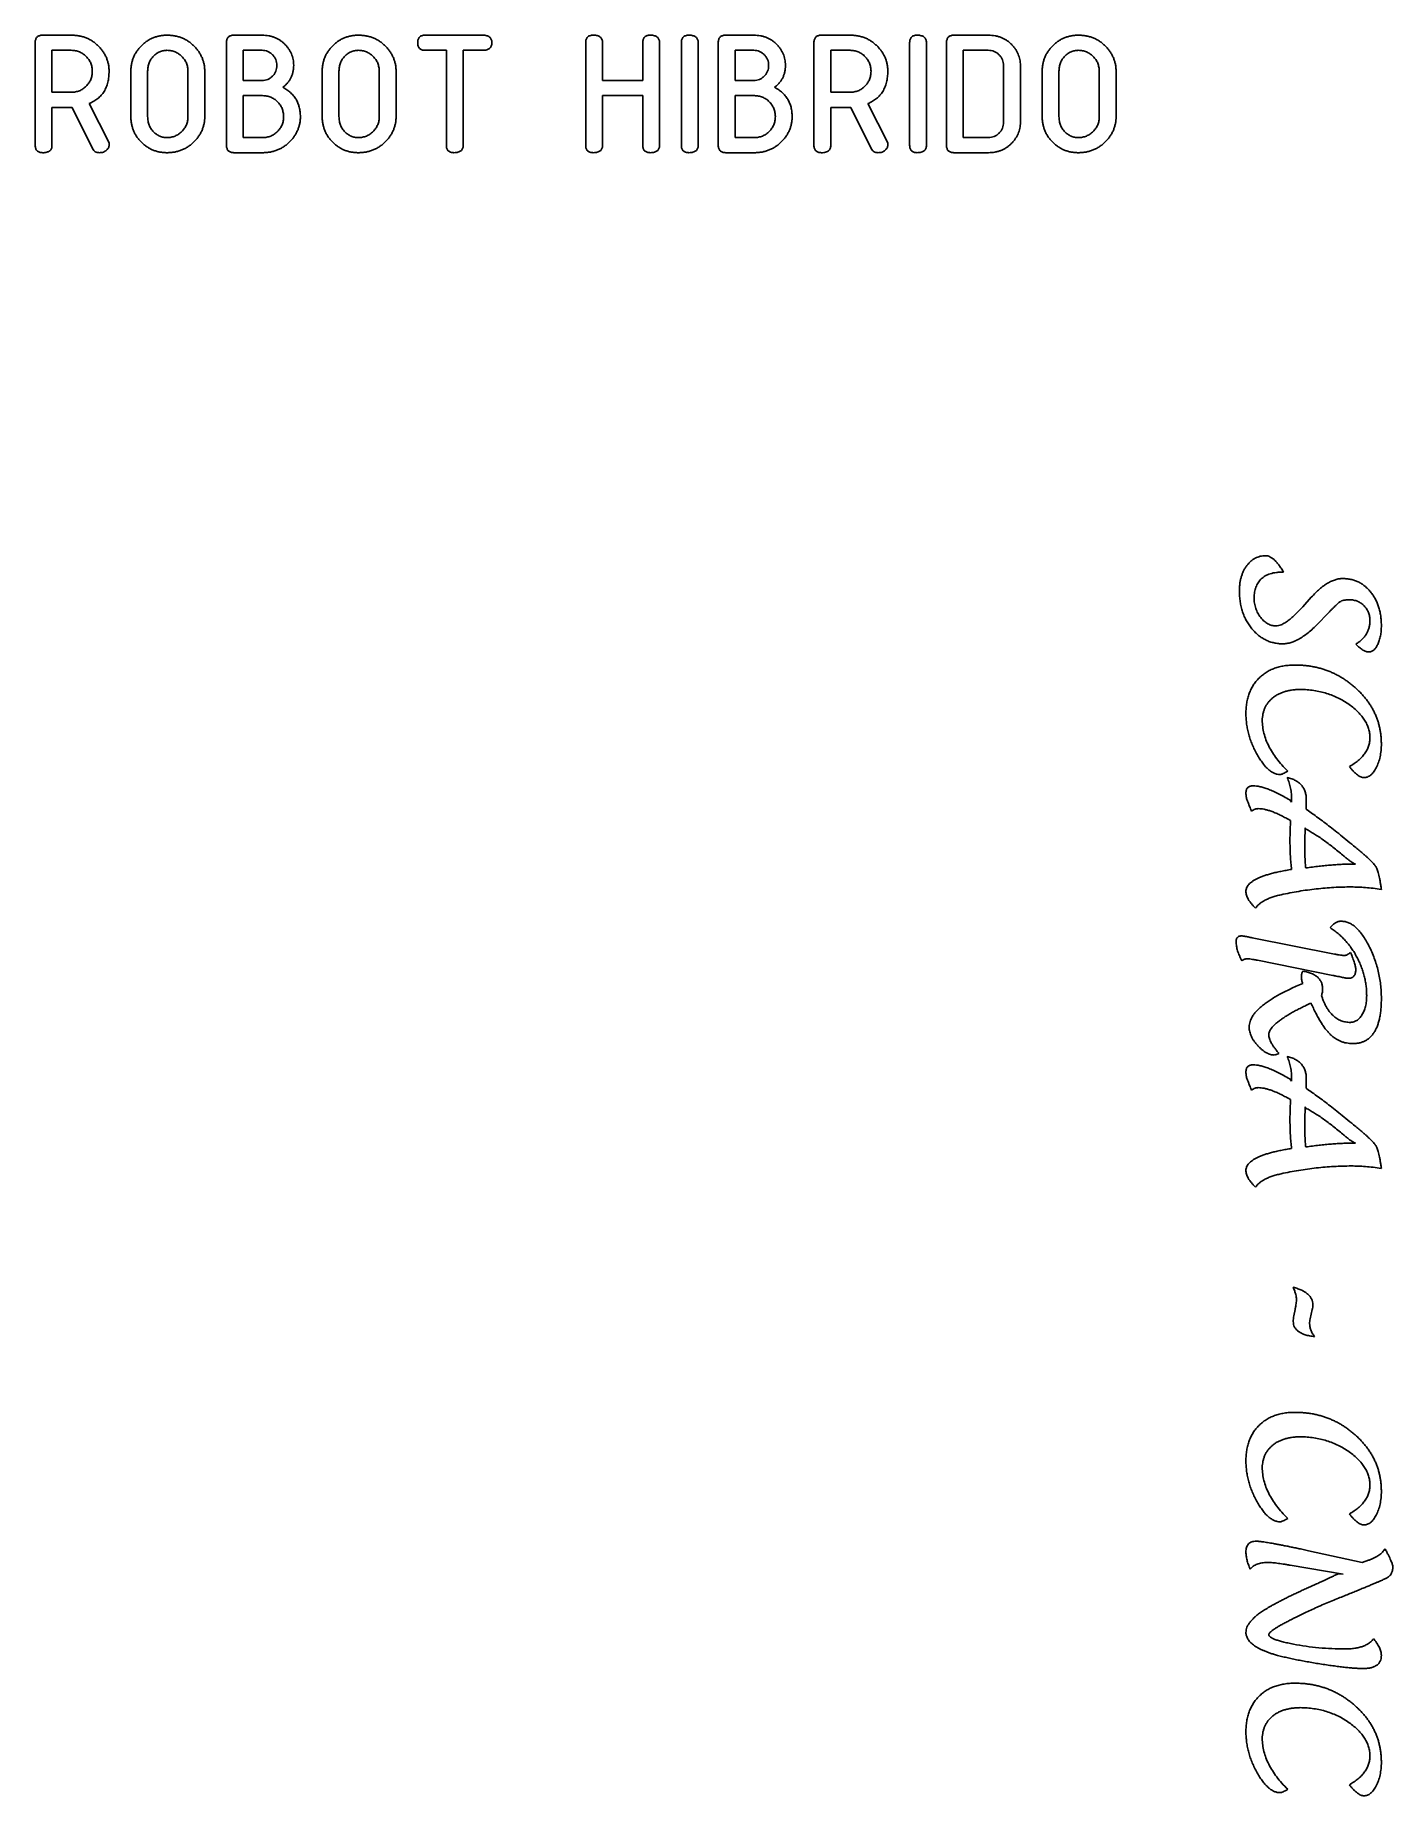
# Model space of a CAD drawing. Header units: millimetres. Extents: x -120 to 573, y -339 to 560.
import ezdxf

# ---------------------------------------------------------------- set-up
doc = ezdxf.new("R2010")
doc.units = ezdxf.units.MM

msp = doc.modelspace()

# ---------------------------------------------------------------- linework, layer by layer
at = {"color": 7, "linetype": 'Continuous', "lineweight": 25}
for p, q in [((-116.21, 560), (-101.57, 560)), ((-18.55, 560), (-4.13, 560)), ((79.15, 560), (108.56, 560)), ((232.59, 560), (247.02, 560)), ((349.22, 560), (366.79, 560)), ((-120, 503.78), (-120, 556.22)), ((-111.43, 552.29), (-111.43, 530.86)), ((-101.57, 552.29), (-111.43, 552.29)), ((-22.29, 503.78), (-22.29, 556.22)), ((-13.71, 552.29), (-13.71, 536.86)), ((-4.17, 552.29), (-13.71, 552.29)), ((90, 552.29), (79.15, 552.29)), ((90, 503.76), (90, 552.29)), ((98.57, 552.29), (98.57, 503.76)), ((108.56, 552.29), (98.57, 552.29)), ((161.14, 503.78), (161.14, 556.22)), ((169.71, 556.25), (169.71, 536.86)), ((190.29, 536.86), (190.29, 556.25)), ((198.86, 556.22), (198.86, 503.78)), ((210, 503.78), (210, 556.22)), ((218.57, 556.22), (218.57, 503.78)), ((228.86, 503.78), (228.86, 556.22)), ((237.43, 552.29), (237.43, 536.86)), ((246.98, 552.29), (237.43, 552.29)), ((326.57, 503.78), (326.57, 556.22)), ((335.14, 556.22), (335.14, 503.78)), ((345.43, 503.78), (345.43, 556.22)), ((354, 552.29), (354, 507.71)), ((366.75, 552.29), (354, 552.29)), ((374.57, 515.54), (374.57, 544.46)), ((383.14, 544.57), (383.14, 515.43)), ((394.29, 518.35), (394.29, 541.65)), ((402.86, 541.57), (402.86, 518.43)), ((423.43, 518.43), (423.43, 541.57)), ((432, 541.65), (432, 518.35)), ((-111.43, 530.86), (-101.57, 530.86)), ((-13.71, 536.86), (-4.17, 536.86)), ((169.71, 536.86), (190.29, 536.86)), ((237.43, 536.86), (246.98, 536.86)), ((-111.43, 523.14), (-111.43, 503.75)), ((-101.71, 523.14), (-111.43, 523.14)), ((-90.78, 502.09), (-101.17, 523.16)), ((-92.49, 525.1), (-82.29, 505.1)), ((-13.71, 529.14), (-13.71, 507.71)), ((-3.86, 529.14), (-13.71, 529.14)), ((169.71, 529.14), (169.71, 503.78)), ((190.29, 529.14), (169.71, 529.14)), ((190.29, 503.78), (190.29, 529.14)), ((237.43, 529.14), (237.43, 507.71)), ((247.29, 529.14), (237.43, 529.14)), ((-82.29, 505.1), (-82.29, 503.78)), ((-13.71, 507.71), (-3.86, 507.71)), ((237.43, 507.71), (247.29, 507.71)), ((354, 507.71), (366.75, 507.71)), ((-3.86, 500), (-18.5, 500)), ((247.29, 500), (232.65, 500)), ((366.79, 500), (349.22, 500)), ((527.34, 268.07), (531.72, 272.92)), ((539.35, 263.84), (535.73, 260.05)), ((520.72, 169.45), (521.67, 168.28)), ((521.67, 168.28), (521.67, 169.54)), ((529.15, 169.45), (529.02, 164.73)), ((529.02, 164.73), (530.36, 163.79)), ((521.07, 158.95), (519.86, 159.6)), ((520.83, 148.05), (521.07, 158.95)), ((528.5, 155.27), (528.33, 148.48)), ((528.98, 154.56), (528.5, 155.27)), ((552.96, 136.67), (554.24, 136.67)), ((521.67, 25.78), (521.67, 27.04)), ((520.72, 26.95), (521.67, 25.78)), ((529.15, 26.95), (529.02, 22.23)), ((529.02, 22.23), (530.36, 21.29)), ((521.07, 16.45), (519.86, 17.1)), ((520.83, 5.55), (521.07, 16.45)), ((528.5, 12.77), (528.33, 5.98)), ((528.98, 12.06), (528.5, 12.77)), ((552.96, -5.83), (554.24, -5.83)), ((522.79, -94.02), (523.45, -90.76)), ((532.2, -90.87), (531.08, -95.62)), ((530.23, -213.98), (557.68, -220)), ((548.02, -225.94), (520.92, -221.42)), ((557.68, -220), (560.86, -218.89)), ((545.35, -225.81), (548.02, -225.94))]:
    msp.add_line(p, q, dxfattribs=at)
at = {"color": 2, "linetype": 'Continuous', "lineweight": 25}
for p, q in [((281.5, 560), (296.14, 560)), ((277.71, 503.78), (277.71, 556.22)), ((286.29, 552.29), (286.29, 530.86)), ((296.14, 552.29), (286.29, 552.29)), ((-71.14, 518.35), (-71.14, 541.65)), ((-62.57, 541.57), (-62.57, 518.43)), ((-42, 518.43), (-42, 541.57)), ((-33.43, 541.65), (-33.43, 518.35)), ((26.57, 518.35), (26.57, 541.65)), ((35.14, 541.57), (35.14, 518.43)), ((55.71, 518.43), (55.71, 541.57)), ((64.29, 541.65), (64.29, 518.35)), ((286.29, 530.86), (296.14, 530.86)), ((286.29, 523.14), (286.29, 503.75)), ((296.01, 523.14), (286.29, 523.14)), ((306.94, 502.09), (296.54, 523.16)), ((305.22, 525.1), (315.43, 505.1)), ((315.43, 505.1), (315.43, 503.78)), ((501.58, 99), (543.62, 90.72)), ((542.73, 79.83), (504.22, 87.55))]:
    msp.add_line(p, q, dxfattribs=at)
at = {"color": 7, "linetype": 'Continuous', "lineweight": 25}
for points, knots in [([(-120, 556.22), (-119.99, 556.52), (-119.98, 557.08), (-119.78, 557.86), (-119.5, 558.53), (-119.07, 559.08), (-118.51, 559.49), (-117.85, 559.79), (-117.07, 559.98), (-116.51, 559.99), (-116.21, 560)], [0, 0, 0, 0, 0.144457, 0.272688, 0.390035, 0.500596, 0.609832, 0.72519, 0.855543, 1, 1, 1, 1]), ([(-101.57, 560), (-100.9, 559.99), (-99.57, 559.96), (-97.62, 559.68), (-95.76, 559.25), (-93.98, 558.67), (-92.29, 557.89), (-90.69, 556.93), (-89.18, 555.81), (-87.77, 554.53), (-86.5, 553.15), (-85.36, 551.69), (-84.43, 550.15), (-83.63, 548.58), (-83.04, 546.93), (-82.61, 545.22), (-82.32, 543.46), (-82.3, 542.26), (-82.29, 541.65)], [0, 0, 0, 0, 0.068345, 0.134544, 0.198611, 0.261539, 0.324271, 0.386941, 0.449987, 0.514665, 0.578676, 0.640912, 0.701413, 0.760473, 0.819707, 0.8785, 0.938433, 1, 1, 1, 1]), ([(-22.29, 556.22), (-22.28, 556.52), (-22.26, 557.08), (-22.09, 557.86), (-21.8, 558.53), (-21.37, 559.08), (-20.83, 559.5), (-20.17, 559.79), (-19.39, 559.98), (-18.84, 559.99), (-18.55, 560)], [0, 0, 0, 0, 0.145409, 0.273978, 0.392098, 0.503388, 0.611593, 0.72771, 0.856786, 1, 1, 1, 1]), ([(-4.13, 560), (-3.55, 559.99), (-2.43, 559.97), (-0.78, 559.75), (0.79, 559.38), (2.29, 558.9), (3.69, 558.22), (5.05, 557.46), (6.29, 556.5), (7.46, 555.44), (8.53, 554.28), (9.45, 553.05), (10.23, 551.77), (10.89, 550.45), (11.38, 549.06), (11.74, 547.63), (11.97, 546.14), (11.99, 545.13), (12, 544.62)], [0, 0, 0, 0, 0.069103, 0.136015, 0.200264, 0.263382, 0.325889, 0.388252, 0.451044, 0.515201, 0.578959, 0.640996, 0.701041, 0.759908, 0.818948, 0.878479, 0.938443, 1, 1, 1, 1]), ([(75.36, 556.14), (75.37, 556.45), (75.38, 557.02), (75.58, 557.81), (75.86, 558.5), (76.3, 559.06), (76.84, 559.5), (77.51, 559.79), (78.29, 559.98), (78.86, 559.99), (79.15, 560)], [0, 0, 0, 0, 0.147177, 0.276092, 0.394118, 0.503459, 0.614137, 0.728222, 0.857137, 1, 1, 1, 1]), ([(108.56, 560), (108.93, 559.99), (109.61, 559.98), (110.56, 559.79), (111.39, 559.5), (112.05, 559.07), (112.59, 558.52), (112.94, 557.82), (113.19, 557.03), (113.2, 556.45), (113.21, 556.14)], [0, 0, 0, 0, 0.157297, 0.297658, 0.419789, 0.5333, 0.640311, 0.750525, 0.867753, 1, 1, 1, 1]), ([(161.14, 556.22), (161.16, 556.52), (161.18, 557.07), (161.35, 557.86), (161.66, 558.52), (162.08, 559.09), (162.66, 559.49), (163.33, 559.79), (164.13, 559.98), (164.7, 559.99), (165, 560)], [0, 0, 0, 0, 0.143371, 0.270009, 0.387258, 0.496876, 0.606921, 0.723266, 0.854614, 1, 1, 1, 1]), ([(165, 560), (165.37, 559.99), (166.07, 559.98), (167.04, 559.8), (167.87, 559.52), (168.54, 559.09), (169.09, 558.56), (169.45, 557.89), (169.69, 557.11), (169.71, 556.55), (169.71, 556.25)], [0, 0, 0, 0, 0.161665, 0.302093, 0.428252, 0.541058, 0.648362, 0.755507, 0.871228, 1, 1, 1, 1]), ([(190.29, 556.25), (190.3, 556.55), (190.33, 557.1), (190.49, 557.88), (190.81, 558.54), (191.23, 559.09), (191.8, 559.51), (192.48, 559.81), (193.27, 559.98), (193.84, 559.99), (194.14, 560)], [0, 0, 0, 0, 0.143781, 0.270781, 0.386403, 0.494625, 0.606281, 0.722959, 0.854198, 1, 1, 1, 1]), ([(194.14, 560), (194.51, 559.99), (195.21, 559.98), (196.18, 559.79), (197, 559.5), (197.69, 559.09), (198.23, 558.55), (198.59, 557.87), (198.83, 557.08), (198.85, 556.52), (198.86, 556.22)], [0, 0, 0, 0, 0.161275, 0.301726, 0.427581, 0.539089, 0.647515, 0.756097, 0.871539, 1, 1, 1, 1]), ([(210, 556.22), (210.01, 556.52), (210.04, 557.07), (210.21, 557.86), (210.52, 558.52), (210.94, 559.09), (211.51, 559.49), (212.19, 559.79), (212.99, 559.98), (213.56, 559.99), (213.86, 560)], [0, 0, 0, 0, 0.143371, 0.270009, 0.387258, 0.496876, 0.606921, 0.723266, 0.854614, 1, 1, 1, 1]), ([(213.86, 560), (214.23, 559.99), (214.92, 559.98), (215.89, 559.79), (216.72, 559.5), (217.41, 559.09), (217.95, 558.55), (218.3, 557.87), (218.55, 557.08), (218.56, 556.52), (218.57, 556.22)], [0, 0, 0, 0, 0.161275, 0.301726, 0.427581, 0.539089, 0.647515, 0.756097, 0.871539, 1, 1, 1, 1]), ([(228.86, 556.22), (228.86, 556.52), (228.88, 557.08), (229.06, 557.86), (229.35, 558.53), (229.77, 559.08), (230.32, 559.5), (230.98, 559.79), (231.75, 559.98), (232.3, 559.99), (232.59, 560)], [0, 0, 0, 0, 0.145409, 0.273978, 0.392098, 0.503388, 0.611593, 0.72771, 0.856786, 1, 1, 1, 1]), ([(247.02, 560), (247.59, 559.99), (248.72, 559.97), (250.36, 559.75), (251.93, 559.38), (253.43, 558.9), (254.83, 558.22), (256.19, 557.46), (257.43, 556.5), (258.6, 555.44), (259.67, 554.28), (260.6, 553.05), (261.38, 551.77), (262.03, 550.45), (262.52, 549.06), (262.89, 547.63), (263.11, 546.14), (263.13, 545.13), (263.14, 544.62)], [0, 0, 0, 0, 0.069103, 0.136015, 0.200264, 0.263382, 0.325889, 0.388252, 0.451044, 0.515201, 0.578959, 0.640996, 0.701041, 0.759908, 0.818948, 0.878479, 0.938443, 1, 1, 1, 1]), ([(326.57, 556.22), (326.59, 556.52), (326.61, 557.07), (326.78, 557.86), (327.09, 558.52), (327.51, 559.09), (328.09, 559.49), (328.76, 559.79), (329.56, 559.98), (330.13, 559.99), (330.43, 560)], [0, 0, 0, 0, 0.143371, 0.270009, 0.387258, 0.496876, 0.606921, 0.723266, 0.854614, 1, 1, 1, 1]), ([(330.43, 560), (330.8, 559.99), (331.5, 559.98), (332.46, 559.79), (333.29, 559.5), (333.98, 559.09), (334.52, 558.55), (334.88, 557.87), (335.12, 557.08), (335.13, 556.52), (335.14, 556.22)], [0, 0, 0, 0, 0.161275, 0.301726, 0.427581, 0.539089, 0.647515, 0.756097, 0.871539, 1, 1, 1, 1]), ([(345.43, 556.22), (345.43, 556.52), (345.45, 557.08), (345.64, 557.86), (345.93, 558.53), (346.35, 559.08), (346.91, 559.49), (347.58, 559.79), (348.36, 559.98), (348.92, 559.99), (349.22, 560)], [0, 0, 0, 0, 0.144457, 0.272688, 0.390035, 0.500596, 0.609832, 0.72519, 0.855543, 1, 1, 1, 1]), ([(366.79, 560), (367.37, 559.99), (368.51, 559.97), (370.18, 559.75), (371.77, 559.39), (373.28, 558.88), (374.72, 558.23), (376.08, 557.44), (377.36, 556.49), (378.54, 555.41), (379.61, 554.25), (380.56, 553.02), (381.35, 551.74), (382.02, 550.41), (382.51, 549.02), (382.87, 547.58), (383.11, 546.09), (383.13, 545.08), (383.14, 544.57)], [0, 0, 0, 0, 0.069571, 0.136432, 0.201165, 0.264919, 0.327145, 0.389697, 0.452801, 0.517156, 0.581116, 0.642512, 0.702315, 0.761386, 0.819913, 0.878927, 0.938978, 1, 1, 1, 1]), ([(394.29, 541.65), (394.3, 542.27), (394.33, 543.5), (394.59, 545.31), (395.02, 547.05), (395.62, 548.71), (396.36, 550.31), (397.31, 551.83), (398.41, 553.28), (399.66, 554.65), (401.03, 555.9), (402.5, 556.99), (404.03, 557.92), (405.63, 558.69), (407.3, 559.28), (409.04, 559.69), (410.85, 559.96), (412.09, 559.99), (412.71, 560)], [0, 0, 0, 0, 0.064422, 0.127548, 0.189091, 0.249579, 0.310477, 0.372026, 0.434815, 0.499384, 0.563952, 0.626833, 0.688536, 0.749632, 0.810556, 0.871989, 0.935115, 1, 1, 1, 1]), ([(412.71, 560), (413.39, 559.99), (414.72, 559.96), (416.66, 559.68), (418.52, 559.25), (420.31, 558.67), (422, 557.89), (423.6, 556.93), (425.11, 555.81), (426.51, 554.53), (427.79, 553.15), (428.93, 551.69), (429.86, 550.15), (430.65, 548.58), (431.25, 546.93), (431.68, 545.22), (431.96, 543.46), (431.99, 542.26), (432, 541.65)], [0, 0, 0, 0, 0.068345, 0.134544, 0.198611, 0.261539, 0.324271, 0.386941, 0.449987, 0.514665, 0.578676, 0.640912, 0.701413, 0.760473, 0.819707, 0.8785, 0.938433, 1, 1, 1, 1]), ([(-90.86, 541.57), (-90.87, 541.94), (-90.89, 542.66), (-91.04, 543.72), (-91.28, 544.74), (-91.62, 545.72), (-92.06, 546.65), (-92.6, 547.54), (-93.24, 548.38), (-93.97, 549.18), (-94.76, 549.9), (-95.6, 550.55), (-96.49, 551.08), (-97.42, 551.52), (-98.4, 551.86), (-99.42, 552.1), (-100.48, 552.25), (-101.2, 552.27), (-101.57, 552.29)], [0, 0, 0, 0, 0.065163, 0.128473, 0.190465, 0.25096, 0.312386, 0.373642, 0.435395, 0.5, 0.564605, 0.626358, 0.687614, 0.74904, 0.809535, 0.871527, 0.934837, 1, 1, 1, 1]), ([(3.43, 544.57), (3.41, 545.09), (3.36, 546.1), (2.91, 547.55), (2.2, 548.88), (1.22, 550.05), (0.07, 551.04), (-1.23, 551.77), (-2.67, 552.2), (-3.66, 552.26), (-4.17, 552.29)], [0, 0, 0, 0, 0.128652, 0.252056, 0.374718, 0.503008, 0.630301, 0.752516, 0.873465, 1, 1, 1, 1]), ([(79.15, 552.29), (78.86, 552.3), (78.3, 552.33), (77.51, 552.49), (76.85, 552.81), (76.29, 553.23), (75.87, 553.8), (75.57, 554.48), (75.38, 555.27), (75.37, 555.84), (75.36, 556.14)], [0, 0, 0, 0, 0.143164, 0.271728, 0.386853, 0.496312, 0.607489, 0.723666, 0.854824, 1, 1, 1, 1]), ([(113.21, 556.14), (113.2, 555.84), (113.18, 555.27), (112.95, 554.47), (112.58, 553.78), (112.06, 553.22), (111.38, 552.8), (110.57, 552.48), (109.61, 552.33), (108.92, 552.3), (108.56, 552.29)], [0, 0, 0, 0, 0.130439, 0.249646, 0.358263, 0.466794, 0.579365, 0.702307, 0.842443, 1, 1, 1, 1]), ([(254.57, 544.57), (254.55, 545.09), (254.51, 546.1), (254.05, 547.55), (253.34, 548.88), (252.37, 550.05), (251.22, 551.04), (249.91, 551.77), (248.48, 552.2), (247.49, 552.26), (246.98, 552.29)], [0, 0, 0, 0, 0.128652, 0.252056, 0.374718, 0.503008, 0.630301, 0.752516, 0.873465, 1, 1, 1, 1]), ([(374.57, 544.46), (374.54, 544.99), (374.49, 546.01), (374.04, 547.48), (373.3, 548.82), (372.3, 550.01), (371.11, 551.02), (369.76, 551.76), (368.29, 552.2), (367.27, 552.26), (366.75, 552.29)], [0, 0, 0, 0, 0.127171, 0.249061, 0.372138, 0.5, 0.627862, 0.750939, 0.872829, 1, 1, 1, 1]), ([(412.71, 552.29), (412.08, 552.25), (410.82, 552.18), (409.01, 551.59), (407.31, 550.64), (406.04, 549.56), (405.13, 548.54), (404.51, 547.72), (404, 546.83), (403.59, 545.88), (403.25, 544.89), (403.03, 543.83), (402.87, 542.72), (402.86, 541.96), (402.86, 541.57)], [0, 0, 0, 0, 0.117098, 0.232361, 0.349633, 0.475129, 0.539504, 0.602149, 0.665086, 0.728354, 0.792905, 0.859686, 0.928059, 1, 1, 1, 1]), ([(423.43, 541.57), (423.42, 541.94), (423.4, 542.66), (423.24, 543.72), (423.01, 544.74), (422.67, 545.72), (422.23, 546.65), (421.69, 547.54), (421.05, 548.38), (420.32, 549.18), (419.53, 549.9), (418.69, 550.55), (417.8, 551.08), (416.86, 551.52), (415.89, 551.86), (414.87, 552.1), (413.8, 552.25), (413.08, 552.27), (412.71, 552.29)], [0, 0, 0, 0, 0.065163, 0.128473, 0.190465, 0.25096, 0.312386, 0.373642, 0.435395, 0.5, 0.564605, 0.626358, 0.687614, 0.74904, 0.809535, 0.871527, 0.934837, 1, 1, 1, 1]), ([(-101.57, 530.86), (-101.2, 530.87), (-100.48, 530.89), (-99.41, 531.04), (-98.39, 531.29), (-97.41, 531.61), (-96.48, 532.07), (-95.59, 532.59), (-94.75, 533.24), (-93.95, 533.95), (-93.24, 534.76), (-92.58, 535.59), (-92.07, 536.49), (-91.61, 537.41), (-91.29, 538.4), (-91.02, 539.42), (-90.9, 540.48), (-90.87, 541.21), (-90.86, 541.57)], [0, 0, 0, 0, 0.065132, 0.129197, 0.190387, 0.251604, 0.312283, 0.37419, 0.435913, 0.499953, 0.563994, 0.626829, 0.687648, 0.748327, 0.809544, 0.871694, 0.934868, 1, 1, 1, 1]), ([(-82.29, 541.65), (-82.29, 541.15), (-82.31, 540.15), (-82.43, 538.7), (-82.63, 537.3), (-82.91, 535.97), (-83.25, 534.71), (-83.7, 533.51), (-84.22, 532.38), (-84.82, 531.3), (-85.5, 530.3), (-86.27, 529.36), (-87.09, 528.47), (-88.03, 527.67), (-89.02, 526.93), (-90.1, 526.24), (-91.26, 525.63), (-92.08, 525.28), (-92.49, 525.1)], [0, 0, 0, 0, 0.072729, 0.143098, 0.210703, 0.275816, 0.338566, 0.399638, 0.459808, 0.517988, 0.576342, 0.634423, 0.692684, 0.751515, 0.810837, 0.871878, 0.935196, 1, 1, 1, 1]), ([(-4.17, 536.86), (-3.66, 536.89), (-2.66, 536.94), (-1.22, 537.37), (0.08, 538.1), (1.24, 539.08), (2.21, 540.25), (2.93, 541.58), (3.36, 543.04), (3.4, 544.06), (3.43, 544.57)], [0, 0, 0, 0, 0.126396, 0.248278, 0.370359, 0.496794, 0.624943, 0.747469, 0.871489, 1, 1, 1, 1]), ([(12, 544.62), (11.99, 544.05), (11.96, 542.92), (11.68, 541.27), (11.26, 539.71), (10.65, 538.25), (9.85, 536.89), (8.89, 535.62), (7.77, 534.43), (6.9, 533.75), (6.46, 533.4)], [0, 0, 0, 0, 0.132824, 0.25998, 0.383746, 0.504084, 0.624391, 0.745553, 0.870679, 1, 1, 1, 1]), ([(246.98, 536.86), (247.48, 536.89), (248.48, 536.94), (249.92, 537.37), (251.22, 538.1), (252.39, 539.08), (253.35, 540.25), (254.07, 541.58), (254.5, 543.04), (254.55, 544.06), (254.57, 544.57)], [0, 0, 0, 0, 0.126396, 0.248278, 0.370359, 0.496794, 0.624943, 0.747469, 0.871489, 1, 1, 1, 1]), ([(263.14, 544.62), (263.13, 544.05), (263.11, 542.92), (262.82, 541.27), (262.4, 539.71), (261.8, 538.25), (261, 536.89), (260.03, 535.62), (258.91, 534.43), (258.04, 533.75), (257.6, 533.4)], [0, 0, 0, 0, 0.132824, 0.25998, 0.383746, 0.504084, 0.624391, 0.745553, 0.870679, 1, 1, 1, 1]), ([(6.46, 533.4), (7.17, 532.99), (8.55, 532.19), (10.39, 530.73), (11.95, 529.09), (13.24, 527.29), (14.23, 525.3), (14.92, 523.15), (15.36, 520.83), (15.41, 519.23), (15.43, 518.4)], [0, 0, 0, 0, 0.133484, 0.259455, 0.38054, 0.499687, 0.61809, 0.739434, 0.866337, 1, 1, 1, 1]), ([(257.6, 533.4), (258.31, 532.99), (259.7, 532.19), (261.54, 530.73), (263.1, 529.09), (264.38, 527.29), (265.37, 525.3), (266.06, 523.15), (266.51, 520.83), (266.55, 519.23), (266.57, 518.4)], [0, 0, 0, 0, 0.133484, 0.259455, 0.38054, 0.499687, 0.61809, 0.739434, 0.866337, 1, 1, 1, 1]), ([(-101.17, 523.16), (-101.18, 523.16), (-101.29, 523.15), (-101.42, 523.14), (-101.6, 523.14), (-101.71, 523.14)], [0.1735989, 0.1735989, 0.1735989, 0.1735989, 0.2160359, 0.5131403, 1, 1, 1, 1]), ([(6.86, 518.43), (6.85, 518.8), (6.82, 519.52), (6.67, 520.58), (6.43, 521.6), (6.1, 522.58), (5.65, 523.51), (5.12, 524.4), (4.48, 525.24), (3.75, 526.03), (2.96, 526.76), (2.12, 527.4), (1.23, 527.94), (0.29, 528.38), (-0.69, 528.72), (-1.71, 528.96), (-2.77, 529.11), (-3.49, 529.13), (-3.86, 529.14)], [0, 0, 0, 0, 0.065163, 0.128473, 0.190465, 0.25096, 0.312386, 0.373642, 0.435395, 0.5, 0.564605, 0.626358, 0.687614, 0.74904, 0.809535, 0.871527, 0.934837, 1, 1, 1, 1]), ([(258, 518.43), (257.99, 518.8), (257.97, 519.52), (257.82, 520.58), (257.58, 521.6), (257.24, 522.58), (256.8, 523.51), (256.26, 524.4), (255.62, 525.24), (254.89, 526.03), (254.1, 526.76), (253.26, 527.4), (252.37, 527.94), (251.44, 528.38), (250.46, 528.72), (249.44, 528.96), (248.38, 529.11), (247.65, 529.13), (247.29, 529.14)], [0, 0, 0, 0, 0.065163, 0.128473, 0.190465, 0.25096, 0.312386, 0.373642, 0.435395, 0.5, 0.564605, 0.626358, 0.687614, 0.74904, 0.809535, 0.871527, 0.934837, 1, 1, 1, 1]), ([(-3.86, 507.71), (-3.49, 507.73), (-2.76, 507.75), (-1.7, 507.89), (-0.68, 508.14), (0.3, 508.47), (1.23, 508.93), (2.13, 509.45), (2.96, 510.1), (3.77, 510.81), (4.48, 511.61), (5.13, 512.44), (5.65, 513.35), (6.1, 514.27), (6.43, 515.26), (6.7, 516.27), (6.82, 517.34), (6.84, 518.06), (6.86, 518.43)], [0, 0, 0, 0, 0.065132, 0.129197, 0.190387, 0.251604, 0.312283, 0.37419, 0.435913, 0.499953, 0.563994, 0.626829, 0.687648, 0.748327, 0.809544, 0.871694, 0.934868, 1, 1, 1, 1]), ([(15.43, 518.4), (15.42, 517.79), (15.39, 516.59), (15.1, 514.83), (14.69, 513.12), (14.07, 511.47), (13.29, 509.89), (12.33, 508.35), (11.21, 506.88), (9.92, 505.48), (8.5, 504.2), (6.99, 503.07), (5.38, 502.13), (3.71, 501.35), (1.94, 500.74), (0.08, 500.32), (-1.86, 500.04), (-3.18, 500.01), (-3.86, 500)], [0, 0, 0, 0, 0.061511, 0.121389, 0.180567, 0.239322, 0.298733, 0.359416, 0.421954, 0.486545, 0.551163, 0.614784, 0.677166, 0.739431, 0.802018, 0.866027, 0.931717, 1, 1, 1, 1]), ([(247.29, 507.71), (247.65, 507.73), (248.38, 507.75), (249.44, 507.89), (250.46, 508.14), (251.44, 508.47), (252.37, 508.93), (253.27, 509.45), (254.11, 510.1), (254.91, 510.81), (255.62, 511.61), (256.27, 512.44), (256.79, 513.35), (257.25, 514.27), (257.57, 515.26), (257.84, 516.27), (257.96, 517.34), (257.99, 518.06), (258, 518.43)], [0, 0, 0, 0, 0.065132, 0.129197, 0.190387, 0.251604, 0.312283, 0.37419, 0.435913, 0.499953, 0.563994, 0.626829, 0.687648, 0.748327, 0.809544, 0.871694, 0.934868, 1, 1, 1, 1]), ([(266.57, 518.4), (266.56, 517.79), (266.53, 516.59), (266.25, 514.83), (265.83, 513.12), (265.22, 511.47), (264.44, 509.89), (263.48, 508.35), (262.35, 506.88), (261.06, 505.48), (259.65, 504.2), (258.14, 503.07), (256.53, 502.13), (254.85, 501.35), (253.08, 500.74), (251.23, 500.32), (249.29, 500.04), (247.96, 500.01), (247.29, 500)], [0, 0, 0, 0, 0.061511, 0.121389, 0.180567, 0.239322, 0.298733, 0.359416, 0.421954, 0.486545, 0.551163, 0.614784, 0.677166, 0.739431, 0.802018, 0.866027, 0.931717, 1, 1, 1, 1]), ([(366.75, 507.71), (367.27, 507.74), (368.3, 507.8), (369.77, 508.24), (371.11, 508.97), (372.3, 509.97), (373.3, 511.16), (374.04, 512.51), (374.49, 513.99), (374.54, 515.01), (374.57, 515.54)], [0, 0, 0, 0, 0.127093, 0.249954, 0.371477, 0.49926, 0.627044, 0.750046, 0.872907, 1, 1, 1, 1]), ([(383.14, 515.43), (383.13, 514.92), (383.11, 513.92), (382.87, 512.45), (382.51, 511.02), (382, 509.64), (381.34, 508.31), (380.53, 507.02), (379.59, 505.78), (378.49, 504.62), (377.31, 503.54), (376.02, 502.6), (374.68, 501.77), (373.24, 501.14), (371.73, 500.63), (370.15, 500.27), (368.5, 500.03), (367.37, 500.01), (366.79, 500)], [0, 0, 0, 0, 0.060591, 0.120215, 0.17881, 0.237117, 0.296289, 0.356932, 0.418858, 0.483291, 0.548152, 0.611364, 0.673834, 0.736655, 0.80001, 0.864331, 0.930846, 1, 1, 1, 1]), ([(412.71, 500), (412.09, 500.01), (410.85, 500.04), (409.04, 500.31), (407.29, 500.71), (405.62, 501.31), (404.01, 502.06), (402.48, 503), (401.02, 504.08), (399.65, 505.34), (398.4, 506.71), (397.3, 508.15), (396.36, 509.68), (395.61, 511.28), (395.02, 512.95), (394.59, 514.68), (394.33, 516.49), (394.3, 517.72), (394.29, 518.35)], [0, 0, 0, 0, 0.064856, 0.127954, 0.189809, 0.250705, 0.311576, 0.373251, 0.436104, 0.500643, 0.565183, 0.627943, 0.689223, 0.750093, 0.81099, 0.872505, 0.935144, 1, 1, 1, 1]), ([(402.86, 518.43), (402.86, 518.04), (402.87, 517.28), (403.03, 516.17), (403.25, 515.11), (403.6, 514.11), (404, 513.16), (404.51, 512.27), (405.13, 511.45), (406.04, 510.44), (407.3, 509.35), (409, 508.42), (410.82, 507.81), (412.08, 507.75), (412.71, 507.71)], [0, 0, 0, 0, 0.071915, 0.141082, 0.207032, 0.271559, 0.33556, 0.398476, 0.461097, 0.52545, 0.649736, 0.767688, 0.882123, 1, 1, 1, 1]), ([(412.71, 507.71), (413.08, 507.73), (413.81, 507.75), (414.87, 507.89), (415.89, 508.14), (416.87, 508.47), (417.8, 508.93), (418.7, 509.45), (419.53, 510.1), (420.34, 510.81), (421.05, 511.61), (421.7, 512.44), (422.22, 513.35), (422.68, 514.27), (423, 515.26), (423.27, 516.27), (423.39, 517.34), (423.42, 518.06), (423.43, 518.43)], [0, 0, 0, 0, 0.065132, 0.129197, 0.190387, 0.251604, 0.312283, 0.37419, 0.435913, 0.499953, 0.563994, 0.626829, 0.687648, 0.748327, 0.809544, 0.871694, 0.934868, 1, 1, 1, 1]), ([(432, 518.35), (431.99, 517.74), (431.96, 516.55), (431.68, 514.79), (431.25, 513.09), (430.65, 511.45), (429.86, 509.86), (428.91, 508.33), (427.77, 506.86), (426.49, 505.47), (425.08, 504.19), (423.56, 503.08), (421.96, 502.11), (420.27, 501.35), (418.51, 500.74), (416.65, 500.32), (414.71, 500.04), (413.39, 500.01), (412.71, 500)], [0, 0, 0, 0, 0.06115, 0.121116, 0.179943, 0.238785, 0.298283, 0.359057, 0.421328, 0.486013, 0.550728, 0.614173, 0.676879, 0.739046, 0.801725, 0.865829, 0.931617, 1, 1, 1, 1]), ([(-116.14, 500), (-116.44, 500.01), (-117.01, 500.02), (-117.81, 500.21), (-118.49, 500.51), (-119.05, 500.92), (-119.48, 501.48), (-119.79, 502.14), (-119.96, 502.92), (-119.99, 503.48), (-120, 503.78)], [0, 0, 0, 0, 0.145446, 0.276848, 0.393241, 0.504625, 0.612583, 0.72988, 0.85657, 1, 1, 1, 1]), ([(-111.43, 503.75), (-111.44, 503.45), (-111.45, 502.89), (-111.7, 502.12), (-112.05, 501.44), (-112.6, 500.91), (-113.27, 500.47), (-114.11, 500.22), (-115.07, 500.01), (-115.77, 500), (-116.14, 500)], [0, 0, 0, 0, 0.128829, 0.242739, 0.351632, 0.458983, 0.57184, 0.697408, 0.838263, 1, 1, 1, 1]), ([(-82.29, 503.78), (-82.3, 503.56), (-82.33, 503.13), (-82.61, 502.48), (-83.06, 501.85), (-83.63, 501.23), (-84.35, 500.68), (-85.2, 500.29), (-86.14, 500.04), (-86.8, 500.01), (-87.15, 500)], [0, 0, 0, 0, 0.093991, 0.194555, 0.307347, 0.435061, 0.569558, 0.705336, 0.846792, 1, 1, 1, 1]), ([(-18.5, 500), (-18.79, 500.01), (-19.35, 500.02), (-20.13, 500.21), (-20.8, 500.51), (-21.35, 500.93), (-21.79, 501.47), (-22.07, 502.15), (-22.27, 502.92), (-22.28, 503.48), (-22.29, 503.78)], [0, 0, 0, 0, 0.144514, 0.274919, 0.390321, 0.500926, 0.609812, 0.727205, 0.855486, 1, 1, 1, 1]), ([(93.86, 500), (93.56, 500.01), (92.99, 500.02), (92.19, 500.21), (91.51, 500.51), (90.94, 500.91), (90.52, 501.47), (90.2, 502.13), (90.04, 502.91), (90.01, 503.47), (90, 503.76)], [0, 0, 0, 0, 0.145671, 0.277277, 0.39385, 0.504111, 0.613944, 0.729462, 0.856347, 1, 1, 1, 1]), ([(98.57, 503.76), (98.56, 503.47), (98.55, 502.9), (98.31, 502.12), (97.94, 501.45), (97.41, 500.91), (96.72, 500.5), (95.89, 500.21), (94.92, 500.02), (94.23, 500.01), (93.86, 500)], [0, 0, 0, 0, 0.128679, 0.244317, 0.351385, 0.459995, 0.571693, 0.697761, 0.838451, 1, 1, 1, 1]), ([(165, 500), (164.7, 500.01), (164.13, 500.02), (163.33, 500.21), (162.65, 500.51), (162.09, 500.92), (161.66, 501.48), (161.35, 502.14), (161.18, 502.92), (161.16, 503.48), (161.14, 503.78)], [0, 0, 0, 0, 0.145446, 0.276848, 0.393241, 0.504625, 0.612583, 0.72988, 0.85657, 1, 1, 1, 1]), ([(169.71, 503.78), (169.71, 503.48), (169.69, 502.92), (169.45, 502.14), (169.09, 501.45), (168.54, 500.92), (167.87, 500.49), (167.03, 500.21), (166.07, 500.02), (165.37, 500.01), (165, 500)], [0, 0, 0, 0, 0.128507, 0.24399, 0.35261, 0.459693, 0.572267, 0.698166, 0.838668, 1, 1, 1, 1]), ([(194.14, 500), (193.84, 500.01), (193.27, 500.02), (192.48, 500.21), (191.8, 500.51), (191.23, 500.92), (190.8, 501.48), (190.49, 502.14), (190.33, 502.92), (190.3, 503.48), (190.29, 503.78)], [0, 0, 0, 0, 0.145446, 0.276848, 0.393241, 0.504625, 0.612583, 0.72988, 0.85657, 1, 1, 1, 1]), ([(198.86, 503.78), (198.85, 503.48), (198.83, 502.92), (198.59, 502.14), (198.24, 501.45), (197.68, 500.92), (197.01, 500.49), (196.18, 500.21), (195.21, 500.02), (194.51, 500.01), (194.14, 500)], [0, 0, 0, 0, 0.128507, 0.24399, 0.35261, 0.459693, 0.572267, 0.698166, 0.838668, 1, 1, 1, 1]), ([(213.86, 500), (213.56, 500.01), (212.99, 500.02), (212.19, 500.21), (211.51, 500.51), (210.95, 500.92), (210.52, 501.48), (210.21, 502.14), (210.04, 502.92), (210.01, 503.48), (210, 503.78)], [0, 0, 0, 0, 0.145446, 0.276848, 0.393241, 0.504625, 0.612583, 0.72988, 0.85657, 1, 1, 1, 1]), ([(218.57, 503.78), (218.56, 503.48), (218.55, 502.92), (218.3, 502.14), (217.95, 501.45), (217.4, 500.92), (216.72, 500.49), (215.89, 500.21), (214.92, 500.02), (214.23, 500.01), (213.86, 500)], [0, 0, 0, 0, 0.128507, 0.24399, 0.35261, 0.459693, 0.572267, 0.698166, 0.838668, 1, 1, 1, 1]), ([(232.65, 500), (232.35, 500.01), (231.79, 500.02), (231.01, 500.21), (230.34, 500.51), (229.79, 500.93), (229.36, 501.47), (229.07, 502.15), (228.87, 502.92), (228.86, 503.48), (228.86, 503.78)], [0, 0, 0, 0, 0.144514, 0.274919, 0.390321, 0.500926, 0.609812, 0.727205, 0.855486, 1, 1, 1, 1]), ([(330.43, 500), (330.13, 500.01), (329.56, 500.02), (328.76, 500.21), (328.08, 500.51), (327.52, 500.92), (327.09, 501.48), (326.78, 502.14), (326.61, 502.92), (326.59, 503.48), (326.57, 503.78)], [0, 0, 0, 0, 0.145446, 0.276848, 0.393241, 0.504625, 0.612583, 0.72988, 0.85657, 1, 1, 1, 1]), ([(335.14, 503.78), (335.13, 503.48), (335.12, 502.92), (334.88, 502.14), (334.52, 501.45), (333.97, 500.92), (333.3, 500.49), (332.46, 500.21), (331.5, 500.02), (330.8, 500.01), (330.43, 500)], [0, 0, 0, 0, 0.128507, 0.24399, 0.35261, 0.459693, 0.572267, 0.698166, 0.838668, 1, 1, 1, 1]), ([(349.22, 500), (348.92, 500.01), (348.36, 500.02), (347.58, 500.21), (346.91, 500.51), (346.36, 500.93), (345.93, 501.47), (345.65, 502.15), (345.45, 502.92), (345.43, 503.48), (345.43, 503.78)], [0, 0, 0, 0, 0.144514, 0.274919, 0.390321, 0.500926, 0.609812, 0.727205, 0.855486, 1, 1, 1, 1]), ([(-87.15, 500), (-87.54, 500.02), (-88.29, 500.07), (-89.34, 500.47), (-90.2, 501.16), (-90.58, 501.77), (-90.78, 502.09)], [0, 0, 0, 0, 0.265805, 0.509874, 0.747362, 1, 1, 1, 1]), ([(495, 276.33), (495.01, 276.95), (495.04, 278.18), (495.21, 279.99), (495.51, 281.71), (495.93, 283.35), (496.45, 284.91), (497.09, 286.39), (497.87, 287.79), (498.75, 289.09), (499.72, 290.28), (500.77, 291.32), (501.89, 292.2), (503.07, 292.93), (504.33, 293.47), (505.64, 293.89), (507.03, 294.12), (507.97, 294.15), (508.45, 294.17)], [0, 0, 0, 0, 0.075342, 0.148342, 0.217889, 0.285865, 0.35151, 0.416602, 0.480036, 0.543703, 0.605364, 0.664894, 0.721487, 0.77664, 0.831432, 0.886176, 0.942396, 1, 1, 1, 1]), ([(508.45, 294.17), (508.8, 294.14), (509.53, 294.08), (510.62, 293.65), (511.73, 292.99), (512.85, 292.06), (514, 290.88), (515.17, 289.43), (516.36, 287.74), (517.13, 286.49), (517.53, 285.83)], [0, 0, 0, 0, 0.082124, 0.171065, 0.271517, 0.384469, 0.512685, 0.657458, 0.819684, 1, 1, 1, 1]), ([(517.53, 285.83), (516.9, 285.83), (515.69, 285.81), (513.93, 285.64), (512.3, 285.37), (510.81, 284.98), (509.44, 284.47), (508.2, 283.86), (507.09, 283.14), (506.11, 282.31), (505.26, 281.37), (504.51, 280.37), (503.9, 279.27), (503.39, 278.11), (502.98, 276.87), (502.7, 275.54), (502.53, 274.15), (502.51, 273.19), (502.5, 272.7)], [0, 0, 0, 0, 0.082359, 0.159897, 0.231799, 0.299746, 0.363248, 0.423844, 0.481246, 0.537614, 0.592648, 0.647419, 0.701951, 0.757504, 0.814636, 0.873733, 0.935356, 1, 1, 1, 1]), ([(531.72, 272.92), (532.43, 273.68), (533.78, 275.14), (535.89, 277.09), (537.95, 278.75), (540, 280.1), (541.99, 281.18), (543.96, 281.93), (545.9, 282.42), (547.18, 282.47), (547.81, 282.5)], [0, 0, 0, 0, 0.161648, 0.309974, 0.447568, 0.573965, 0.69102, 0.799519, 0.90235, 1, 1, 1, 1]), ([(547.81, 282.5), (548.52, 282.48), (549.9, 282.45), (551.92, 282.1), (553.85, 281.59), (555.68, 280.85), (557.41, 279.87), (559.05, 278.71), (560.58, 277.31), (562, 275.73), (563.3, 273.99), (564.42, 272.12), (565.37, 270.13), (566.16, 268.04), (566.76, 265.84), (567.18, 263.52), (567.45, 261.09), (567.48, 259.44), (567.5, 258.59)], [0, 0, 0, 0, 0.061008, 0.119691, 0.176993, 0.233849, 0.290769, 0.348486, 0.407869, 0.469656, 0.532546, 0.59531, 0.658735, 0.723009, 0.788525, 0.856618, 0.926982, 1, 1, 1, 1]), ([(517.23, 249.17), (516.46, 249.19), (514.95, 249.23), (512.73, 249.61), (510.6, 250.2), (508.57, 251.05), (506.62, 252.12), (504.77, 253.45), (503.02, 255.01), (501.38, 256.8), (499.88, 258.76), (498.57, 260.88), (497.47, 263.14), (496.56, 265.52), (495.85, 268.04), (495.37, 270.69), (495.06, 273.46), (495.02, 275.36), (495, 276.33)], [0, 0, 0, 0, 0.058622, 0.115934, 0.171954, 0.227736, 0.284311, 0.342006, 0.40162, 0.464007, 0.527611, 0.59094, 0.654614, 0.71979, 0.786136, 0.854837, 0.925772, 1, 1, 1, 1]), ([(502.5, 272.7), (502.51, 272.21), (502.53, 271.27), (502.69, 269.87), (502.97, 268.54), (503.32, 267.24), (503.82, 266), (504.38, 264.79), (505.08, 263.66), (505.86, 262.58), (506.72, 261.59), (507.61, 260.72), (508.54, 259.98), (509.52, 259.39), (510.52, 258.91), (511.55, 258.57), (512.62, 258.37), (513.35, 258.35), (513.71, 258.33)], [0, 0, 0, 0, 0.071941, 0.141035, 0.209121, 0.275758, 0.341791, 0.407844, 0.473826, 0.541065, 0.606261, 0.668554, 0.727124, 0.783219, 0.838274, 0.892142, 0.945497, 1, 1, 1, 1]), ([(551.08, 271.67), (550.58, 271.66), (549.65, 271.64), (548.34, 271.45), (547.23, 271.12), (546.42, 270.7), (545.81, 270.23), (545.25, 269.74), (544.56, 269.11), (543.74, 268.35), (542.82, 267.41), (541.76, 266.37), (540.59, 265.15), (539.78, 264.29), (539.35, 263.84)], [0, 0, 0, 0, 0.102208, 0.191115, 0.269192, 0.33751, 0.376224, 0.426594, 0.490085, 0.566725, 0.65588, 0.757593, 0.872506, 1, 1, 1, 1]), ([(561.67, 261.09), (561.65, 261.45), (561.63, 262.14), (561.51, 263.16), (561.26, 264.14), (560.96, 265.1), (560.53, 266.01), (560.02, 266.88), (559.43, 267.73), (558.75, 268.52), (558, 269.27), (557.18, 269.91), (556.29, 270.44), (555.37, 270.91), (554.37, 271.24), (553.33, 271.49), (552.22, 271.63), (551.47, 271.66), (551.08, 271.67)], [0, 0, 0, 0, 0.0632, 0.124483, 0.18459, 0.244475, 0.304456, 0.364871, 0.425841, 0.489405, 0.552778, 0.614976, 0.676189, 0.737877, 0.800474, 0.864552, 0.930572, 1, 1, 1, 1]), ([(513.71, 258.33), (514.14, 258.37), (515.05, 258.44), (516.45, 258.95), (517.97, 259.71), (519.61, 260.8), (521.38, 262.17), (523.26, 263.87), (525.28, 265.85), (526.63, 267.31), (527.34, 268.07)], [0, 0, 0, 0, 0.074392, 0.160078, 0.258789, 0.373211, 0.503985, 0.651701, 0.816935, 1, 1, 1, 1]), ([(554.44, 248.98), (555.01, 249.35), (556.12, 250.07), (557.61, 251.32), (558.86, 252.68), (559.88, 254.16), (560.69, 255.74), (561.25, 257.43), (561.6, 259.23), (561.64, 260.46), (561.67, 261.09)], [0, 0, 0, 0, 0.138051, 0.267874, 0.391744, 0.512491, 0.63087, 0.749615, 0.872242, 1, 1, 1, 1]), ([(535.73, 260.05), (534.88, 259.19), (533.25, 257.54), (530.75, 255.31), (528.31, 253.45), (525.97, 251.89), (523.67, 250.69), (521.47, 249.82), (519.32, 249.27), (517.91, 249.2), (517.23, 249.17)], [0, 0, 0, 0, 0.164903, 0.31669, 0.456027, 0.583419, 0.700167, 0.807554, 0.906755, 1, 1, 1, 1]), ([(567.5, 258.59), (567.48, 257.66), (567.44, 255.87), (567.1, 253.29), (566.52, 250.97), (565.84, 249.22), (565.21, 247.97), (564.7, 247.19), (564.17, 246.52), (563.61, 245.96), (563, 245.54), (562.37, 245.23), (561.7, 245.04), (561.25, 245.01), (561.02, 245)], [0, 0, 0, 0, 0.171263, 0.328622, 0.474745, 0.609828, 0.672476, 0.72943, 0.781509, 0.829348, 0.873946, 0.916307, 0.957631, 1, 1, 1, 1]), ([(561.02, 245), (560.8, 245.01), (560.34, 245.05), (559.63, 245.24), (558.87, 245.56), (558.08, 246.01), (557.23, 246.58), (556.33, 247.25), (555.39, 248.07), (554.77, 248.67), (554.44, 248.98)], [0, 0, 0, 0, 0.083376, 0.175938, 0.280088, 0.395963, 0.525278, 0.668638, 0.826293, 1, 1, 1, 1]), ([(498.33, 213.53), (498.35, 214.46), (498.39, 216.28), (498.71, 218.92), (499.22, 221.43), (499.97, 223.78), (500.9, 225.99), (502.07, 228.03), (503.43, 229.94), (505.01, 231.68), (506.77, 233.25), (508.68, 234.61), (510.75, 235.78), (512.98, 236.71), (515.36, 237.44), (517.89, 237.96), (520.58, 238.28), (522.42, 238.31), (523.36, 238.33)], [0, 0, 0, 0, 0.069923, 0.136667, 0.200385, 0.262034, 0.321714, 0.380641, 0.438905, 0.497856, 0.556832, 0.615361, 0.674573, 0.734853, 0.797029, 0.861705, 0.929098, 1, 1, 1, 1]), ([(523.36, 238.33), (524.11, 238.32), (525.59, 238.3), (527.79, 238.17), (529.95, 237.93), (532.08, 237.61), (534.16, 237.19), (536.21, 236.68), (538.22, 236.08), (540.19, 235.4), (542.11, 234.6), (544, 233.72), (545.84, 232.75), (547.65, 231.68), (549.42, 230.51), (551.15, 229.27), (552.83, 227.92), (554.48, 226.5), (556.04, 225), (557.53, 223.48), (558.89, 221.89), (560.18, 220.29), (561.35, 218.65), (562.42, 216.96), (563.38, 215.23), (564.27, 213.49), (565.01, 211.68), (565.68, 209.85), (566.24, 207.98), (566.69, 206.08), (567.07, 204.14), (567.3, 202.15), (567.47, 200.14), (567.49, 198.78), (567.5, 198.1)], [0, 0, 0, 0, 0.03378, 0.06702, 0.099803, 0.132181, 0.164218, 0.19598, 0.227537, 0.258958, 0.290388, 0.321571, 0.353102, 0.384788, 0.416536, 0.448741, 0.481152, 0.514141, 0.546916, 0.579131, 0.610586, 0.641464, 0.671866, 0.702043, 0.731755, 0.76117, 0.790561, 0.820001, 0.849319, 0.878797, 0.908564, 0.93864, 0.969164, 1, 1, 1, 1]), ([(526.03, 225.86), (525.28, 225.83), (523.83, 225.79), (521.71, 225.55), (519.73, 225.19), (517.87, 224.7), (516.15, 224.07), (514.56, 223.32), (513.1, 222.43), (511.79, 221.41), (510.62, 220.29), (509.58, 219.09), (508.7, 217.79), (507.98, 216.41), (507.42, 214.95), (507, 213.4), (506.74, 211.77), (506.68, 210.65), (506.65, 210.08)], [0, 0, 0, 0, 0.079972, 0.155676, 0.227461, 0.295733, 0.360532, 0.423273, 0.483732, 0.543002, 0.600818, 0.657139, 0.71266, 0.767713, 0.823434, 0.880219, 0.939013, 1, 1, 1, 1]), ([(561.67, 201.25), (561.62, 202.03), (561.54, 203.58), (561, 205.87), (560.14, 208.1), (558.95, 210.25), (557.45, 212.36), (555.61, 214.38), (553.47, 216.35), (551.02, 218.23), (548.37, 219.97), (545.55, 221.52), (542.6, 222.81), (539.53, 223.9), (536.33, 224.75), (533.01, 225.35), (529.56, 225.76), (527.22, 225.82), (526.03, 225.86)], [0, 0, 0, 0, 0.049409, 0.098518, 0.148323, 0.200021, 0.254059, 0.311715, 0.373034, 0.438726, 0.506472, 0.574173, 0.642151, 0.710703, 0.780425, 0.851477, 0.924561, 1, 1, 1, 1]), ([(515.76, 182.43), (515.26, 182.46), (514.24, 182.53), (512.74, 183.05), (511.26, 183.86), (509.78, 184.99), (508.32, 186.44), (506.88, 188.2), (505.43, 190.27), (504.02, 192.61), (502.71, 195.11), (501.54, 197.69), (500.55, 200.28), (499.74, 202.89), (499.11, 205.52), (498.67, 208.17), (498.39, 210.84), (498.35, 212.63), (498.33, 213.53)], [0, 0, 0, 0, 0.039162, 0.079784, 0.123654, 0.171962, 0.225594, 0.285039, 0.351007, 0.424129, 0.499773, 0.573625, 0.6464, 0.718262, 0.788862, 0.85918, 0.929582, 1, 1, 1, 1]), ([(506.65, 210.08), (506.7, 208.97), (506.8, 206.74), (507.47, 203.42), (508.52, 200.13), (509.98, 196.86), (511.8, 193.61), (514.06, 190.4), (516.69, 187.2), (518.68, 185.18), (519.7, 184.14)], [0, 0, 0, 0, 0.111694, 0.224291, 0.339813, 0.458752, 0.583564, 0.714466, 0.853207, 1, 1, 1, 1]), ([(551.18, 186.48), (552, 186.96), (553.58, 187.89), (555.7, 189.47), (557.5, 191.17), (558.99, 192.97), (560.16, 194.89), (561, 196.91), (561.55, 199.04), (561.63, 200.51), (561.67, 201.25)], [0, 0, 0, 0, 0.14927, 0.287622, 0.416848, 0.538889, 0.654945, 0.769054, 0.883228, 1, 1, 1, 1]), ([(567.5, 198.1), (567.49, 197.51), (567.48, 196.36), (567.34, 194.68), (567.16, 193.05), (566.87, 191.49), (566.49, 190), (566.05, 188.56), (565.51, 187.2), (564.91, 185.92), (564.26, 184.74), (563.55, 183.7), (562.82, 182.82), (562.07, 182.09), (561.26, 181.54), (560.43, 181.12), (559.55, 180.88), (558.96, 180.85), (558.66, 180.83)], [0, 0, 0, 0, 0.083536, 0.16358, 0.241464, 0.316329, 0.389699, 0.460925, 0.530083, 0.598438, 0.662972, 0.722171, 0.776191, 0.825639, 0.871456, 0.915448, 0.957769, 1, 1, 1, 1]), ([(519.7, 184.14), (519.27, 183.89), (518.49, 183.43), (517.4, 182.9), (516.52, 182.52), (515.98, 182.46), (515.76, 182.43)], [0, 0, 0, 0, 0.34597, 0.626919, 0.841864, 1, 1, 1, 1]), ([(519.41, 180.83), (520.19, 180.64), (521.66, 180.28), (523.66, 179.4), (525.37, 178.31), (526.78, 176.98), (527.85, 175.4), (528.62, 173.62), (529.09, 171.6), (529.13, 170.19), (529.15, 169.45)], [0, 0, 0, 0, 0.144586, 0.276049, 0.396782, 0.512656, 0.625927, 0.742526, 0.865968, 1, 1, 1, 1]), ([(521.67, 169.54), (521.64, 170.54), (521.59, 172.51), (521.16, 175.41), (520.47, 178.19), (519.76, 179.95), (519.41, 180.83)], [0, 0, 0, 0, 0.258712, 0.509607, 0.755406, 1, 1, 1, 1]), ([(558.66, 180.83), (558.39, 180.85), (557.83, 180.9), (556.98, 181.17), (556.1, 181.63), (555.19, 182.27), (554.22, 183.06), (553.23, 184.04), (552.2, 185.19), (551.54, 186.04), (551.18, 186.48)], [0, 0, 0, 0, 0.082914, 0.174751, 0.27621, 0.390827, 0.520331, 0.663574, 0.823269, 1, 1, 1, 1]), ([(498.33, 172.93), (498.34, 173.22), (498.35, 173.78), (498.54, 174.55), (498.82, 175.22), (499.26, 175.74), (499.78, 176.18), (500.45, 176.46), (501.21, 176.65), (501.77, 176.66), (502.06, 176.67)], [0, 0, 0, 0, 0.144524, 0.275092, 0.390747, 0.501047, 0.611347, 0.727002, 0.855476, 1, 1, 1, 1]), ([(498.97, 169.28), (498.78, 169.87), (498.41, 171.06), (498.36, 172.3), (498.33, 172.93)], [0, 0, 0, 0, 0.497207, 1, 1, 1, 1]), ([(502.06, 176.67), (502.61, 176.64), (503.78, 176.59), (505.64, 176.21), (507.68, 175.65), (509.92, 174.86), (512.35, 173.83), (514.97, 172.58), (517.79, 171.12), (519.71, 170.02), (520.72, 169.45)], [0, 0, 0, 0, 0.082128, 0.174616, 0.27962, 0.397128, 0.527232, 0.671502, 0.828452, 1, 1, 1, 1]), ([(501.15, 163.71), (501, 164.09), (500.69, 164.91), (500.15, 166.21), (499.59, 167.7), (499.19, 168.74), (498.97, 169.28)], [0, 0, 0, 0, 0.20534, 0.439767, 0.70574, 1, 1, 1, 1]), ([(504.62, 165), (504.35, 164.98), (503.79, 164.95), (502.93, 164.68), (502.03, 164.28), (501.45, 163.91), (501.15, 163.71)], [0, 0, 0, 0, 0.215789, 0.450391, 0.712443, 1, 1, 1, 1]), ([(519.86, 159.6), (519.07, 160.02), (517.56, 160.84), (515.34, 161.96), (513.24, 162.88), (511.27, 163.64), (509.43, 164.25), (507.71, 164.67), (506.13, 164.95), (505.11, 164.99), (504.62, 165)], [0, 0, 0, 0, 0.163898, 0.316308, 0.456746, 0.585848, 0.704979, 0.812608, 0.911279, 1, 1, 1, 1]), ([(530.36, 163.79), (531.25, 163.17), (533.1, 161.88), (535.95, 159.79), (539, 157.47), (542.29, 154.93), (545.79, 152.16), (549.5, 149.14), (553.43, 145.92), (556.11, 143.68), (557.49, 142.53)], [0, 0, 0, 0, 0.093784, 0.196222, 0.307567, 0.427912, 0.557505, 0.696064, 0.843658, 1, 1, 1, 1]), ([(547.84, 141.17), (546.98, 141.89), (545.3, 143.31), (542.78, 145.31), (540.33, 147.21), (537.95, 148.96), (535.62, 150.56), (533.35, 152.01), (531.16, 153.36), (529.7, 154.16), (528.98, 154.56)], [0, 0, 0, 0, 0.144879, 0.284462, 0.41792, 0.545417, 0.667501, 0.78382, 0.894298, 1, 1, 1, 1]), ([(521.67, 133.95), (521.54, 135.03), (521.27, 137.27), (521.02, 140.71), (520.86, 144.33), (520.84, 146.79), (520.83, 148.05)], [0, 0, 0, 0, 0.232643, 0.477442, 0.732841, 1, 1, 1, 1]), ([(528.33, 148.48), (528.34, 147.7), (528.34, 146.2), (528.37, 144.04), (528.41, 142.05), (528.45, 140.24), (528.54, 138.61), (528.63, 137.16), (528.72, 135.87), (528.82, 135.08), (528.87, 134.71)], [0, 0, 0, 0, 0.16913, 0.325985, 0.470574, 0.601961, 0.720203, 0.826232, 0.919134, 1, 1, 1, 1]), ([(528.87, 134.71), (530.02, 134.87), (532.29, 135.17), (535.63, 135.58), (538.84, 135.89), (541.92, 136.2), (544.86, 136.4), (547.68, 136.56), (550.36, 136.65), (552.1, 136.66), (552.96, 136.67)], [0, 0, 0, 0, 0.14444, 0.283803, 0.416924, 0.545065, 0.66704, 0.783507, 0.894475, 1, 1, 1, 1]), ([(554.24, 136.67), (554.06, 136.73), (553.58, 136.91), (552.78, 137.38), (551.76, 138.04), (550.59, 138.91), (549.27, 139.97), (548.34, 140.75), (547.84, 141.17)], [0.1233879, 0.1233879, 0.1233879, 0.1233879, 0.1869364, 0.2960835, 0.431383, 0.5934149, 0.7825135, 1, 1, 1, 1]), ([(557.49, 142.53), (557.95, 142.13), (558.85, 141.38), (560.11, 140.26), (561.23, 139.22), (562.23, 138.26), (563.07, 137.36), (563.79, 136.54), (564.37, 135.8), (564.85, 135.1), (565.23, 134.31), (565.6, 133.39), (565.92, 132.26), (566.26, 130.94), (566.6, 129.43), (566.9, 127.71), (567.22, 125.81), (567.4, 124.47), (567.5, 123.76)], [0, 0, 0, 0, 0.082478, 0.158596, 0.227565, 0.28985, 0.345512, 0.394618, 0.436899, 0.47289, 0.509653, 0.554468, 0.607223, 0.668462, 0.738265, 0.817044, 0.903923, 1, 1, 1, 1]), ([(498.33, 122.75), (498.35, 123.06), (498.39, 123.68), (498.68, 124.59), (499.14, 125.47), (499.8, 126.3), (500.62, 127.12), (501.64, 127.88), (502.83, 128.64), (504.2, 129.35), (505.76, 130.02), (507.49, 130.67), (509.41, 131.29), (511.51, 131.89), (513.79, 132.46), (516.25, 132.99), (518.9, 133.48), (520.72, 133.79), (521.67, 133.95)], [0, 0, 0, 0, 0.03389, 0.068151, 0.103639, 0.141927, 0.183915, 0.229995, 0.281256, 0.337562, 0.399251, 0.466746, 0.540203, 0.619743, 0.705459, 0.797327, 0.895432, 1, 1, 1, 1]), ([(503.24, 114.17), (502.86, 114.55), (502.11, 115.3), (501.11, 116.44), (500.25, 117.56), (499.56, 118.66), (499.01, 119.72), (498.64, 120.75), (498.38, 121.76), (498.35, 122.42), (498.33, 122.75)], [0, 0, 0, 0, 0.161752, 0.312013, 0.450541, 0.578175, 0.694838, 0.80298, 0.904595, 1, 1, 1, 1]), ([(516.28, 121), (515.48, 120.82), (513.94, 120.46), (511.77, 119.78), (509.81, 119.04), (508.06, 118.24), (506.54, 117.34), (505.22, 116.37), (504.1, 115.34), (503.52, 114.55), (503.24, 114.17)], [0, 0, 0, 0, 0.163046, 0.314375, 0.453207, 0.580166, 0.697685, 0.805317, 0.905679, 1, 1, 1, 1]), ([(552.16, 125), (550.67, 124.99), (547.69, 124.96), (543.22, 124.77), (538.74, 124.46), (534.26, 124.01), (529.77, 123.46), (525.27, 122.76), (520.77, 121.97), (517.78, 121.32), (516.28, 121)], [0, 0, 0, 0, 0.123462, 0.247014, 0.371124, 0.495536, 0.620666, 0.746291, 0.872804, 1, 1, 1, 1]), ([(567.5, 123.76), (566.1, 123.96), (563.4, 124.33), (559.44, 124.7), (555.72, 124.95), (553.32, 124.98), (552.16, 125)], [0, 0, 0, 0, 0.274554, 0.531908, 0.774197, 1, 1, 1, 1]), ([(519.41, 38.33), (520.19, 38.14), (521.66, 37.78), (523.66, 36.9), (525.37, 35.81), (526.78, 34.48), (527.85, 32.9), (528.62, 31.12), (529.09, 29.1), (529.13, 27.69), (529.15, 26.95)], [0, 0, 0, 0, 0.144586, 0.276049, 0.396782, 0.512656, 0.625927, 0.742526, 0.865968, 1, 1, 1, 1]), ([(521.67, 27.04), (521.64, 28.04), (521.59, 30.01), (521.16, 32.91), (520.47, 35.69), (519.76, 37.45), (519.41, 38.33)], [0, 0, 0, 0, 0.258712, 0.509607, 0.755406, 1, 1, 1, 1]), ([(498.33, 30.43), (498.34, 30.72), (498.35, 31.28), (498.54, 32.05), (498.82, 32.72), (499.26, 33.24), (499.78, 33.68), (500.45, 33.96), (501.21, 34.15), (501.77, 34.16), (502.06, 34.17)], [0, 0, 0, 0, 0.144524, 0.275092, 0.390747, 0.501047, 0.611347, 0.727002, 0.855476, 1, 1, 1, 1]), ([(498.97, 26.78), (498.78, 27.37), (498.41, 28.56), (498.36, 29.8), (498.33, 30.43)], [0, 0, 0, 0, 0.497207, 1, 1, 1, 1]), ([(502.06, 34.17), (502.61, 34.14), (503.78, 34.09), (505.64, 33.71), (507.68, 33.15), (509.92, 32.36), (512.35, 31.33), (514.97, 30.08), (517.79, 28.62), (519.71, 27.52), (520.72, 26.95)], [0, 0, 0, 0, 0.082128, 0.174616, 0.27962, 0.397128, 0.527232, 0.671502, 0.828452, 1, 1, 1, 1]), ([(501.15, 21.21), (501, 21.59), (500.69, 22.41), (500.15, 23.71), (499.59, 25.2), (499.19, 26.24), (498.97, 26.78)], [0, 0, 0, 0, 0.20534, 0.439767, 0.70574, 1, 1, 1, 1]), ([(504.62, 22.5), (504.35, 22.48), (503.79, 22.45), (502.93, 22.18), (502.03, 21.78), (501.45, 21.41), (501.15, 21.21)], [0, 0, 0, 0, 0.215789, 0.450391, 0.712443, 1, 1, 1, 1]), ([(519.86, 17.1), (519.07, 17.52), (517.56, 18.34), (515.34, 19.46), (513.24, 20.38), (511.27, 21.14), (509.43, 21.75), (507.71, 22.17), (506.13, 22.45), (505.11, 22.49), (504.62, 22.5)], [0, 0, 0, 0, 0.163898, 0.316308, 0.456746, 0.585848, 0.704979, 0.812608, 0.911279, 1, 1, 1, 1]), ([(530.36, 21.29), (531.25, 20.67), (533.1, 19.38), (535.95, 17.29), (539, 14.97), (542.29, 12.43), (545.79, 9.66), (549.5, 6.64), (553.43, 3.42), (556.11, 1.18), (557.49, 0.03)], [0, 0, 0, 0, 0.093784, 0.196222, 0.307567, 0.427912, 0.557505, 0.696064, 0.843658, 1, 1, 1, 1]), ([(547.84, -1.33), (546.98, -0.61), (545.3, 0.81), (542.78, 2.81), (540.33, 4.71), (537.95, 6.46), (535.62, 8.06), (533.35, 9.51), (531.16, 10.86), (529.7, 11.66), (528.98, 12.06)], [0, 0, 0, 0, 0.144879, 0.284462, 0.41792, 0.545417, 0.667501, 0.78382, 0.894298, 1, 1, 1, 1]), ([(521.67, -8.55), (521.54, -7.47), (521.27, -5.23), (521.02, -1.79), (520.86, 1.83), (520.84, 4.29), (520.83, 5.55)], [0, 0, 0, 0, 0.232643, 0.477442, 0.732841, 1, 1, 1, 1]), ([(528.33, 5.98), (528.34, 5.2), (528.34, 3.7), (528.37, 1.54), (528.41, -0.45), (528.45, -2.26), (528.54, -3.89), (528.63, -5.34), (528.72, -6.63), (528.82, -7.42), (528.87, -7.79)], [0, 0, 0, 0, 0.16913, 0.325985, 0.470574, 0.601961, 0.720203, 0.826232, 0.919134, 1, 1, 1, 1]), ([(557.49, 0.03), (557.95, -0.37), (558.85, -1.12), (560.11, -2.24), (561.23, -3.28), (562.23, -4.24), (563.07, -5.14), (563.79, -5.96), (564.37, -6.7), (564.85, -7.4), (565.23, -8.19), (565.6, -9.11), (565.92, -10.24), (566.26, -11.56), (566.6, -13.07), (566.9, -14.79), (567.22, -16.69), (567.4, -18.03), (567.5, -18.74)], [0, 0, 0, 0, 0.082478, 0.158596, 0.227565, 0.28985, 0.345512, 0.394618, 0.436899, 0.47289, 0.509653, 0.554468, 0.607223, 0.668462, 0.738265, 0.817044, 0.903923, 1, 1, 1, 1]), ([(498.33, -19.75), (498.35, -19.44), (498.39, -18.82), (498.68, -17.91), (499.14, -17.03), (499.8, -16.2), (500.62, -15.38), (501.64, -14.62), (502.83, -13.86), (504.2, -13.15), (505.76, -12.48), (507.49, -11.83), (509.41, -11.21), (511.51, -10.61), (513.79, -10.04), (516.25, -9.51), (518.9, -9.02), (520.72, -8.71), (521.67, -8.55)], [0, 0, 0, 0, 0.03389, 0.068151, 0.103639, 0.141927, 0.183915, 0.229995, 0.281256, 0.337562, 0.399251, 0.466746, 0.540203, 0.619743, 0.705459, 0.797327, 0.895432, 1, 1, 1, 1]), ([(528.87, -7.79), (530.02, -7.63), (532.29, -7.33), (535.63, -6.92), (538.84, -6.61), (541.92, -6.3), (544.86, -6.1), (547.68, -5.94), (550.36, -5.85), (552.1, -5.84), (552.96, -5.83)], [0, 0, 0, 0, 0.14444, 0.283803, 0.416924, 0.545065, 0.66704, 0.783507, 0.894475, 1, 1, 1, 1]), ([(554.24, -5.83), (554.06, -5.77), (553.58, -5.59), (552.78, -5.12), (551.76, -4.46), (550.59, -3.59), (549.27, -2.53), (548.34, -1.75), (547.84, -1.33)], [0.1233879, 0.1233879, 0.1233879, 0.1233879, 0.1869364, 0.2960835, 0.431383, 0.5934149, 0.7825135, 1, 1, 1, 1]), ([(552.16, -17.5), (550.67, -17.51), (547.69, -17.54), (543.22, -17.73), (538.74, -18.04), (534.26, -18.49), (529.77, -19.04), (525.27, -19.74), (520.77, -20.53), (517.78, -21.18), (516.28, -21.5)], [0, 0, 0, 0, 0.123462, 0.247014, 0.371124, 0.495536, 0.620666, 0.746291, 0.872804, 1, 1, 1, 1]), ([(567.5, -18.74), (566.1, -18.54), (563.4, -18.17), (559.44, -17.8), (555.72, -17.55), (553.32, -17.52), (552.16, -17.5)], [0, 0, 0, 0, 0.274554, 0.531908, 0.774197, 1, 1, 1, 1]), ([(503.24, -28.33), (502.86, -27.95), (502.11, -27.2), (501.11, -26.06), (500.25, -24.94), (499.56, -23.84), (499.01, -22.78), (498.64, -21.75), (498.38, -20.74), (498.35, -20.08), (498.33, -19.75)], [0, 0, 0, 0, 0.161752, 0.312013, 0.450541, 0.578175, 0.694838, 0.80298, 0.904595, 1, 1, 1, 1]), ([(516.28, -21.5), (515.48, -21.68), (513.94, -22.04), (511.77, -22.72), (509.81, -23.46), (508.06, -24.26), (506.54, -25.16), (505.22, -26.13), (504.1, -27.16), (503.52, -27.95), (503.24, -28.33)], [0, 0, 0, 0, 0.163046, 0.314375, 0.453207, 0.580166, 0.697685, 0.805317, 0.905679, 1, 1, 1, 1]), ([(524.17, -85.64), (524.14, -85.25), (524.09, -84.39), (523.74, -82.98), (523.21, -81.3), (522.75, -80.1), (522.5, -79.45)], [0, 0, 0, 0, 0.178811, 0.402691, 0.675997, 1, 1, 1, 1]), ([(522.5, -79.45), (523.29, -79.68), (524.77, -80.12), (526.82, -80.95), (528.56, -81.89), (529.99, -82.95), (531.11, -84.12), (531.92, -85.41), (532.41, -86.82), (532.47, -87.81), (532.5, -88.31)], [0, 0, 0, 0, 0.170446, 0.322905, 0.459292, 0.581355, 0.692008, 0.795136, 0.896355, 1, 1, 1, 1]), ([(523.45, -90.76), (523.56, -90.23), (523.76, -89.25), (523.98, -87.87), (524.14, -86.69), (524.16, -85.97), (524.17, -85.64)], [0, 0, 0, 0, 0.310379, 0.580494, 0.808628, 1, 1, 1, 1]), ([(532.5, -88.31), (532.49, -88.74), (532.46, -89.61), (532.29, -90.45), (532.2, -90.87)], [0, 0, 0, 0, 0.504282, 1, 1, 1, 1]), ([(522.5, -96.9), (522.52, -96.45), (522.56, -95.49), (522.71, -94.53), (522.79, -94.02)], [0, 0, 0, 0, 0.464218, 1, 1, 1, 1]), ([(533.33, -104.71), (532.48, -104.58), (530.88, -104.33), (528.67, -103.75), (526.78, -103.02), (525.24, -102.11), (524, -101.06), (523.13, -99.81), (522.59, -98.41), (522.53, -97.41), (522.5, -96.9)], [0, 0, 0, 0, 0.175718, 0.33097, 0.467628, 0.588661, 0.696222, 0.796947, 0.896379, 1, 1, 1, 1]), ([(531.08, -95.62), (531.01, -96.03), (530.87, -96.82), (530.85, -97.62), (530.83, -98.01)], [0, 0, 0, 0, 0.516008, 1, 1, 1, 1]), ([(530.83, -98.01), (530.87, -98.53), (530.93, -99.62), (531.45, -101.27), (532.23, -103), (532.95, -104.12), (533.33, -104.71)], [0, 0, 0, 0, 0.216425, 0.449866, 0.710075, 1, 1, 1, 1]), ([(498.33, -168.14), (498.35, -167.21), (498.39, -165.39), (498.71, -162.74), (499.22, -160.24), (499.97, -157.89), (500.9, -155.68), (502.07, -153.63), (503.43, -151.72), (505.01, -149.98), (506.77, -148.42), (508.68, -147.06), (510.75, -145.89), (512.98, -144.95), (515.36, -144.22), (517.89, -143.71), (520.58, -143.39), (522.42, -143.35), (523.36, -143.33)], [0, 0, 0, 0, 0.069923, 0.136667, 0.200385, 0.262034, 0.321714, 0.380641, 0.438905, 0.497856, 0.556832, 0.615361, 0.674573, 0.734853, 0.797029, 0.861705, 0.929098, 1, 1, 1, 1]), ([(523.36, -143.33), (524.11, -143.35), (525.59, -143.37), (527.79, -143.5), (529.95, -143.73), (532.08, -144.06), (534.16, -144.48), (536.21, -144.98), (538.22, -145.58), (540.19, -146.27), (542.11, -147.07), (544, -147.94), (545.84, -148.92), (547.65, -149.98), (549.42, -151.15), (551.15, -152.4), (552.83, -153.75), (554.48, -155.17), (556.04, -156.66), (557.53, -158.19), (558.89, -159.77), (560.18, -161.37), (561.35, -163.02), (562.42, -164.71), (563.38, -166.43), (564.27, -168.18), (565.01, -169.98), (565.68, -171.81), (566.24, -173.68), (566.69, -175.59), (567.07, -177.53), (567.3, -179.51), (567.47, -181.53), (567.49, -182.89), (567.5, -183.57)], [0, 0, 0, 0, 0.03378, 0.06702, 0.099803, 0.132181, 0.164218, 0.19598, 0.227537, 0.258958, 0.290388, 0.321571, 0.353102, 0.384788, 0.416536, 0.448741, 0.481152, 0.514141, 0.546916, 0.579131, 0.610586, 0.641464, 0.671866, 0.702043, 0.731755, 0.76117, 0.790561, 0.820001, 0.849319, 0.878797, 0.908564, 0.93864, 0.969164, 1, 1, 1, 1]), ([(526.03, -155.81), (525.28, -155.83), (523.83, -155.88), (521.71, -156.12), (519.73, -156.48), (517.87, -156.97), (516.15, -157.6), (514.56, -158.35), (513.1, -159.24), (511.79, -160.26), (510.62, -161.38), (509.58, -162.58), (508.7, -163.88), (507.98, -165.25), (507.42, -166.72), (507, -168.27), (506.74, -169.9), (506.68, -171.02), (506.65, -171.59)], [0, 0, 0, 0, 0.079972, 0.155676, 0.227461, 0.295733, 0.360532, 0.423273, 0.483732, 0.543002, 0.600818, 0.657139, 0.71266, 0.767713, 0.823434, 0.880219, 0.939013, 1, 1, 1, 1]), ([(561.67, -180.42), (561.62, -179.64), (561.54, -178.08), (561, -175.79), (560.14, -173.57), (558.95, -171.41), (557.45, -169.31), (555.61, -167.29), (553.47, -165.31), (551.02, -163.44), (548.37, -161.7), (545.55, -160.15), (542.6, -158.85), (539.53, -157.76), (536.33, -156.92), (533.01, -156.31), (529.56, -155.91), (527.22, -155.84), (526.03, -155.81)], [0, 0, 0, 0, 0.049409, 0.098518, 0.148323, 0.200021, 0.254059, 0.311715, 0.373034, 0.438726, 0.506472, 0.574173, 0.642151, 0.710703, 0.780425, 0.851477, 0.924561, 1, 1, 1, 1]), ([(515.76, -199.23), (515.26, -199.2), (514.24, -199.14), (512.74, -198.62), (511.26, -197.81), (509.78, -196.68), (508.32, -195.23), (506.88, -193.47), (505.43, -191.4), (504.02, -189.06), (502.71, -186.56), (501.54, -183.98), (500.55, -181.39), (499.74, -178.77), (499.11, -176.14), (498.67, -173.49), (498.39, -170.82), (498.35, -169.03), (498.33, -168.14)], [0, 0, 0, 0, 0.039162, 0.079784, 0.123654, 0.171962, 0.225594, 0.285039, 0.351007, 0.424129, 0.499773, 0.573625, 0.6464, 0.718262, 0.788862, 0.85918, 0.929582, 1, 1, 1, 1]), ([(506.65, -171.59), (506.7, -172.7), (506.8, -174.93), (507.47, -178.25), (508.52, -181.54), (509.98, -184.8), (511.8, -188.05), (514.06, -191.26), (516.69, -194.46), (518.68, -196.49), (519.7, -197.53)], [0, 0, 0, 0, 0.111694, 0.224291, 0.339813, 0.458752, 0.583564, 0.714466, 0.853207, 1, 1, 1, 1]), ([(551.18, -195.18), (552, -194.7), (553.58, -193.78), (555.7, -192.2), (557.5, -190.5), (558.99, -188.7), (560.16, -186.78), (561, -184.76), (561.55, -182.62), (561.63, -181.16), (561.67, -180.42)], [0, 0, 0, 0, 0.14927, 0.287622, 0.416848, 0.538889, 0.654945, 0.769054, 0.883228, 1, 1, 1, 1]), ([(567.5, -183.57), (567.49, -184.15), (567.48, -185.3), (567.34, -186.99), (567.16, -188.61), (566.87, -190.18), (566.49, -191.67), (566.05, -193.11), (565.51, -194.47), (564.91, -195.75), (564.26, -196.93), (563.55, -197.96), (562.82, -198.84), (562.07, -199.58), (561.26, -200.13), (560.43, -200.54), (559.55, -200.79), (558.96, -200.82), (558.66, -200.83)], [0, 0, 0, 0, 0.083536, 0.16358, 0.241464, 0.316329, 0.389699, 0.460925, 0.530083, 0.598438, 0.662972, 0.722171, 0.776191, 0.825639, 0.871456, 0.915448, 0.957769, 1, 1, 1, 1]), ([(519.7, -197.53), (519.27, -197.78), (518.49, -198.24), (517.4, -198.77), (516.52, -199.15), (515.98, -199.21), (515.76, -199.23)], [0, 0, 0, 0, 0.34597, 0.626919, 0.841864, 1, 1, 1, 1]), ([(558.66, -200.83), (558.39, -200.81), (557.83, -200.77), (556.98, -200.49), (556.1, -200.04), (555.19, -199.4), (554.22, -198.6), (553.23, -197.63), (552.2, -196.48), (551.54, -195.63), (551.18, -195.18)], [0, 0, 0, 0, 0.082914, 0.174751, 0.27621, 0.390827, 0.520331, 0.663574, 0.823269, 1, 1, 1, 1]), ([(498.33, -214.75), (498.35, -214.31), (498.37, -213.49), (498.61, -212.33), (499.03, -211.35), (499.63, -210.54), (500.39, -209.9), (501.34, -209.47), (502.43, -209.21), (503.22, -209.18), (503.63, -209.17)], [0, 0, 0, 0, 0.14931, 0.280724, 0.398347, 0.510209, 0.619233, 0.733437, 0.859427, 1, 1, 1, 1]), ([(500.52, -223.45), (500.19, -222.64), (499.56, -221.11), (498.87, -218.84), (498.43, -216.74), (498.37, -215.39), (498.33, -214.75)], [0, 0, 0, 0, 0.289664, 0.552127, 0.787293, 1, 1, 1, 1]), ([(503.63, -209.17), (503.84, -209.17), (504.29, -209.17), (505.05, -209.25), (505.94, -209.33), (506.98, -209.47), (508.15, -209.64), (509.46, -209.85), (510.92, -210.1), (512.51, -210.37), (514.24, -210.7), (516.12, -211.07), (518.13, -211.45), (520.28, -211.88), (522.57, -212.35), (525, -212.86), (527.57, -213.41), (529.33, -213.79), (530.23, -213.98)], [0, 0, 0, 0, 0.022624, 0.050641, 0.084018, 0.122341, 0.166104, 0.215318, 0.269989, 0.329567, 0.394695, 0.465295, 0.541275, 0.622255, 0.708711, 0.800172, 0.897582, 1, 1, 1, 1]), ([(560.86, -218.89), (561.38, -218.7), (562.39, -218.34), (563.81, -217.71), (565.1, -217.05), (566.24, -216.34), (567.23, -215.57), (568.08, -214.76), (568.81, -213.91), (569.17, -213.29), (569.35, -212.98)], [0, 0, 0, 0, 0.157733, 0.304317, 0.440286, 0.566963, 0.685378, 0.795934, 0.899938, 1, 1, 1, 1]), ([(569.35, -212.98), (569.66, -213.56), (570.26, -214.66), (571.08, -216.24), (571.74, -217.66), (572.33, -218.89), (572.76, -219.96), (573.08, -220.86), (573.28, -221.59), (573.32, -222.03), (573.33, -222.21)], [0, 0, 0, 0, 0.196029, 0.371234, 0.526864, 0.66178, 0.775686, 0.869828, 0.944214, 1, 1, 1, 1]), ([(509.15, -220), (508.68, -220.01), (507.76, -220.02), (506.43, -220.2), (505.2, -220.45), (504.07, -220.83), (503.04, -221.33), (502.08, -221.91), (501.24, -222.63), (500.76, -223.17), (500.52, -223.45)], [0, 0, 0, 0, 0.147538, 0.286625, 0.41662, 0.539384, 0.657964, 0.772812, 0.88608, 1, 1, 1, 1]), ([(520.92, -221.42), (520.31, -221.3), (519.12, -221.08), (517.38, -220.79), (515.75, -220.57), (514.23, -220.35), (512.81, -220.19), (511.49, -220.09), (510.29, -220.02), (509.52, -220.01), (509.15, -220)], [0, 0, 0, 0, 0.158346, 0.306213, 0.444737, 0.574266, 0.694548, 0.805679, 0.907836, 1, 1, 1, 1]), ([(573.33, -222.21), (573.32, -222.54), (573.3, -223.19), (573.17, -224.11), (572.89, -224.95), (572.57, -225.74), (572.09, -226.42), (571.55, -227.04), (570.89, -227.58), (570.23, -227.96), (569.58, -228.29), (568.88, -228.59), (568, -229), (566.92, -229.47), (565.66, -230.01), (564.19, -230.63), (562.53, -231.33), (560.68, -232.1), (558.64, -232.95), (556.39, -233.85), (553.97, -234.87), (551.34, -235.92), (548.53, -237.08), (545.51, -238.27), (542.31, -239.59), (540.1, -240.47), (538.97, -240.92)], [0, 0, 0, 0, 0.024328, 0.047294, 0.068728, 0.089338, 0.109375, 0.129524, 0.150193, 0.171848, 0.185428, 0.204027, 0.227916, 0.256543, 0.290625, 0.329451, 0.37386, 0.423014, 0.477332, 0.536692, 0.601042, 0.670731, 0.745288, 0.825185, 0.91007, 1, 1, 1, 1]), ([(498.33, -255.77), (498.36, -255.33), (498.41, -254.42), (498.85, -253.08), (499.51, -251.72), (500.45, -250.36), (501.67, -249.01), (503.12, -247.62), (504.85, -246.25), (506.47, -245.12), (507.92, -244.18), (509.13, -243.44), (510.43, -242.68), (511.82, -241.86), (513.34, -241.06), (514.93, -240.18), (516.63, -239.31), (518.42, -238.39), (520.32, -237.45), (522.31, -236.49), (524.4, -235.51), (526.58, -234.47), (528.87, -233.44), (531.25, -232.35), (533.74, -231.25), (535.43, -230.51), (536.29, -230.13)], [0, 0, 0, 0, 0.027934, 0.057274, 0.088786, 0.123443, 0.161659, 0.203901, 0.250495, 0.301654, 0.329519, 0.35954, 0.391495, 0.425531, 0.461861, 0.500037, 0.54066, 0.583247, 0.627804, 0.67458, 0.723331, 0.774426, 0.827635, 0.882939, 0.940477, 1, 1, 1, 1]), ([(536.29, -230.13), (536.83, -229.87), (537.86, -229.38), (539.34, -228.7), (540.68, -228.05), (541.89, -227.49), (542.95, -226.97), (543.88, -226.54), (544.65, -226.14), (545.13, -225.91), (545.35, -225.81)], [0, 0, 0, 0, 0.178073, 0.3411, 0.489011, 0.622427, 0.739006, 0.841089, 0.928079, 1, 1, 1, 1]), ([(538.97, -240.92), (537.8, -241.45), (535.54, -242.48), (532.25, -243.97), (529.2, -245.41), (526.37, -246.74), (523.77, -248.03), (521.38, -249.2), (519.24, -250.33), (517.3, -251.34), (515.61, -252.31), (514.14, -253.18), (512.88, -253.97), (511.87, -254.7), (511.06, -255.33), (510.49, -255.89), (510.11, -256.38), (510.03, -256.71), (510, -256.85)], [0, 0, 0, 0, 0.115332, 0.22349, 0.324803, 0.418593, 0.505557, 0.585358, 0.65801, 0.723516, 0.781924, 0.833218, 0.87763, 0.915122, 0.945673, 0.969418, 0.987396, 1, 1, 1, 1]), ([(513.88, -267.32), (513.25, -267.13), (512.03, -266.75), (510.27, -266.15), (508.62, -265.55), (507.1, -264.9), (505.7, -264.25), (504.43, -263.57), (503.27, -262.88), (502.24, -262.16), (501.33, -261.43), (500.52, -260.7), (499.85, -259.92), (499.3, -259.12), (498.87, -258.32), (498.56, -257.48), (498.37, -256.63), (498.35, -256.06), (498.33, -255.77)], [0, 0, 0, 0, 0.096128, 0.186431, 0.271579, 0.351309, 0.426932, 0.497176, 0.562219, 0.623167, 0.679926, 0.732787, 0.782165, 0.829058, 0.873528, 0.915992, 0.958092, 1, 1, 1, 1]), ([(510, -256.85), (510.05, -257.06), (510.16, -257.56), (510.87, -258.16), (511.87, -258.76), (513.27, -259.36), (515.05, -259.97), (517.23, -260.57), (519.8, -261.17), (523.77, -261.99), (529.06, -262.86), (535.59, -263.61), (542.25, -264.08), (546.74, -264.14), (549, -264.17)], [0, 0, 0, 0, 0.015872, 0.037028, 0.065776, 0.103078, 0.149369, 0.205181, 0.270336, 0.345227, 0.505319, 0.66757, 0.832347, 1, 1, 1, 1]), ([(549, -264.17), (549.85, -264.15), (551.48, -264.13), (553.83, -263.88), (555.97, -263.49), (557.9, -262.91), (559.63, -262.19), (561.14, -261.28), (562.47, -260.23), (563.17, -259.38), (563.52, -258.96)], [0, 0, 0, 0, 0.15978, 0.306453, 0.442451, 0.567481, 0.684316, 0.793594, 0.897822, 1, 1, 1, 1]), ([(563.52, -258.96), (563.83, -259.35), (564.44, -260.09), (565.26, -261.23), (565.93, -262.34), (566.52, -263.4), (566.94, -264.45), (567.27, -265.46), (567.46, -266.44), (567.49, -267.08), (567.5, -267.4)], [0, 0, 0, 0, 0.157787, 0.304041, 0.440456, 0.567855, 0.686328, 0.796744, 0.901194, 1, 1, 1, 1]), ([(558.24, -274.17), (557.65, -274.16), (556.39, -274.13), (554.39, -274.04), (552.18, -273.87), (549.74, -273.63), (547.07, -273.35), (544.19, -272.98), (541.08, -272.55), (537.81, -272.06), (534.48, -271.54), (531.21, -270.97), (528.04, -270.42), (524.99, -269.83), (522.05, -269.24), (519.23, -268.6), (516.51, -267.99), (514.75, -267.54), (513.88, -267.32)], [0, 0, 0, 0, 0.039396, 0.08404, 0.133417, 0.187823, 0.247532, 0.312333, 0.381918, 0.456869, 0.533096, 0.606846, 0.678312, 0.747321, 0.814113, 0.878476, 0.940297, 1, 1, 1, 1]), ([(567.5, -267.4), (567.48, -267.93), (567.43, -268.94), (566.99, -270.36), (566.25, -271.57), (565.19, -272.54), (563.85, -273.29), (562.23, -273.79), (560.33, -274.12), (558.97, -274.15), (558.24, -274.17)], [0, 0, 0, 0, 0.122222, 0.232041, 0.337805, 0.444399, 0.559247, 0.687352, 0.833181, 1, 1, 1, 1])]:
    msp.add_open_spline(points, degree=3, knots=knots, dxfattribs=at)
at = {"color": 2, "linetype": 'Continuous', "lineweight": 25}
for points, knots in [([(-71.14, 541.65), (-71.13, 542.27), (-71.1, 543.5), (-70.84, 545.31), (-70.41, 547.05), (-69.81, 548.71), (-69.07, 550.31), (-68.12, 551.83), (-67.02, 553.28), (-65.76, 554.65), (-64.4, 555.9), (-62.93, 556.99), (-61.4, 557.92), (-59.8, 558.69), (-58.13, 559.28), (-56.39, 559.69), (-54.58, 559.96), (-53.34, 559.99), (-52.71, 560)], [0, 0, 0, 0, 0.064422, 0.127548, 0.189091, 0.249579, 0.310477, 0.372026, 0.434815, 0.499384, 0.563952, 0.626833, 0.688536, 0.749632, 0.810556, 0.871989, 0.935115, 1, 1, 1, 1]), ([(-52.71, 560), (-52.04, 559.99), (-50.71, 559.96), (-48.77, 559.68), (-46.91, 559.25), (-45.12, 558.67), (-43.43, 557.89), (-41.83, 556.93), (-40.32, 555.81), (-38.92, 554.53), (-37.64, 553.15), (-36.5, 551.69), (-35.57, 550.15), (-34.78, 548.58), (-34.18, 546.93), (-33.75, 545.22), (-33.47, 543.46), (-33.44, 542.26), (-33.43, 541.65)], [0, 0, 0, 0, 0.068345, 0.134544, 0.198611, 0.261539, 0.324271, 0.386941, 0.449987, 0.514665, 0.578676, 0.640912, 0.701413, 0.760473, 0.819707, 0.8785, 0.938433, 1, 1, 1, 1]), ([(26.57, 541.65), (26.59, 542.27), (26.61, 543.5), (26.87, 545.31), (27.3, 547.05), (27.9, 548.71), (28.64, 550.31), (29.6, 551.83), (30.7, 553.28), (31.95, 554.65), (33.31, 555.9), (34.78, 556.99), (36.32, 557.92), (37.91, 558.69), (39.59, 559.28), (41.33, 559.69), (43.14, 559.96), (44.37, 559.99), (45, 560)], [0, 0, 0, 0, 0.064422, 0.127548, 0.189091, 0.249579, 0.310477, 0.372026, 0.434815, 0.499384, 0.563952, 0.626833, 0.688536, 0.749632, 0.810556, 0.871989, 0.935115, 1, 1, 1, 1]), ([(45, 560), (45.68, 559.99), (47, 559.96), (48.95, 559.68), (50.81, 559.25), (52.59, 558.67), (54.28, 557.89), (55.88, 556.93), (57.39, 555.81), (58.8, 554.53), (60.07, 553.15), (61.21, 551.69), (62.14, 550.15), (62.94, 548.58), (63.54, 546.93), (63.96, 545.22), (64.25, 543.46), (64.27, 542.26), (64.29, 541.65)], [0, 0, 0, 0, 0.068345, 0.134544, 0.198611, 0.261539, 0.324271, 0.386941, 0.449987, 0.514665, 0.578676, 0.640912, 0.701413, 0.760473, 0.819707, 0.8785, 0.938433, 1, 1, 1, 1]), ([(277.71, 556.22), (277.72, 556.52), (277.73, 557.08), (277.93, 557.86), (278.22, 558.53), (278.64, 559.08), (279.2, 559.49), (279.86, 559.79), (280.65, 559.98), (281.21, 559.99), (281.5, 560)], [0, 0, 0, 0, 0.144457, 0.272688, 0.390035, 0.500596, 0.609832, 0.72519, 0.855543, 1, 1, 1, 1]), ([(296.14, 560), (296.82, 559.99), (298.15, 559.96), (300.09, 559.68), (301.95, 559.25), (303.73, 558.67), (305.43, 557.89), (307.02, 556.93), (308.54, 555.81), (309.94, 554.53), (311.22, 553.15), (312.36, 551.69), (313.29, 550.15), (314.08, 548.58), (314.68, 546.93), (315.11, 545.22), (315.39, 543.46), (315.42, 542.26), (315.43, 541.65)], [0, 0, 0, 0, 0.068345, 0.134544, 0.198611, 0.261539, 0.324271, 0.386941, 0.449987, 0.514665, 0.578676, 0.640912, 0.701413, 0.760473, 0.819707, 0.8785, 0.938433, 1, 1, 1, 1]), ([(-52.71, 552.29), (-53.35, 552.25), (-54.61, 552.18), (-56.42, 551.59), (-58.12, 550.64), (-59.39, 549.56), (-60.3, 548.54), (-60.92, 547.72), (-61.42, 546.83), (-61.84, 545.88), (-62.18, 544.89), (-62.39, 543.83), (-62.56, 542.72), (-62.57, 541.96), (-62.57, 541.57)], [0, 0, 0, 0, 0.117098, 0.232361, 0.349633, 0.475129, 0.539504, 0.602149, 0.665086, 0.728354, 0.792905, 0.859686, 0.928059, 1, 1, 1, 1]), ([(-42, 541.57), (-42.01, 541.94), (-42.03, 542.66), (-42.18, 543.72), (-42.42, 544.74), (-42.76, 545.72), (-43.2, 546.65), (-43.74, 547.54), (-44.38, 548.38), (-45.11, 549.18), (-45.9, 549.9), (-46.74, 550.55), (-47.63, 551.08), (-48.56, 551.52), (-49.54, 551.86), (-50.56, 552.1), (-51.62, 552.25), (-52.35, 552.27), (-52.71, 552.29)], [0, 0, 0, 0, 0.065163, 0.128473, 0.190465, 0.25096, 0.312386, 0.373642, 0.435395, 0.5, 0.564605, 0.626358, 0.687614, 0.74904, 0.809535, 0.871527, 0.934837, 1, 1, 1, 1]), ([(45, 552.29), (44.37, 552.25), (43.11, 552.18), (41.29, 551.59), (39.6, 550.64), (38.33, 549.56), (37.41, 548.54), (36.8, 547.72), (36.29, 546.83), (35.88, 545.88), (35.53, 544.89), (35.32, 543.83), (35.16, 542.72), (35.15, 541.96), (35.14, 541.57)], [0, 0, 0, 0, 0.117098, 0.232361, 0.349633, 0.475129, 0.539504, 0.602149, 0.665086, 0.728354, 0.792905, 0.859686, 0.928059, 1, 1, 1, 1]), ([(55.71, 541.57), (55.7, 541.94), (55.68, 542.66), (55.53, 543.72), (55.29, 544.74), (54.95, 545.72), (54.51, 546.65), (53.97, 547.54), (53.33, 548.38), (52.6, 549.18), (51.81, 549.9), (50.97, 550.55), (50.08, 551.08), (49.15, 551.52), (48.17, 551.86), (47.15, 552.1), (46.09, 552.25), (45.37, 552.27), (45, 552.29)], [0, 0, 0, 0, 0.065163, 0.128473, 0.190465, 0.25096, 0.312386, 0.373642, 0.435395, 0.5, 0.564605, 0.626358, 0.687614, 0.74904, 0.809535, 0.871527, 0.934837, 1, 1, 1, 1]), ([(306.86, 541.57), (306.85, 541.94), (306.82, 542.66), (306.67, 543.72), (306.43, 544.74), (306.1, 545.72), (305.65, 546.65), (305.12, 547.54), (304.48, 548.38), (303.75, 549.18), (302.96, 549.9), (302.12, 550.55), (301.23, 551.08), (300.29, 551.52), (299.31, 551.86), (298.29, 552.1), (297.23, 552.25), (296.51, 552.27), (296.14, 552.29)], [0, 0, 0, 0, 0.065163, 0.128473, 0.190465, 0.25096, 0.312386, 0.373642, 0.435395, 0.5, 0.564605, 0.626358, 0.687614, 0.74904, 0.809535, 0.871527, 0.934837, 1, 1, 1, 1]), ([(296.14, 530.86), (296.51, 530.87), (297.24, 530.89), (298.3, 531.04), (299.32, 531.29), (300.3, 531.61), (301.23, 532.07), (302.13, 532.59), (302.96, 533.24), (303.77, 533.95), (304.48, 534.76), (305.13, 535.59), (305.65, 536.49), (306.1, 537.41), (306.43, 538.4), (306.7, 539.42), (306.82, 540.48), (306.84, 541.21), (306.86, 541.57)], [0, 0, 0, 0, 0.065132, 0.129197, 0.190387, 0.251604, 0.312283, 0.37419, 0.435913, 0.499953, 0.563994, 0.626829, 0.687648, 0.748327, 0.809544, 0.871694, 0.934868, 1, 1, 1, 1]), ([(315.43, 541.65), (315.42, 541.15), (315.41, 540.15), (315.28, 538.7), (315.09, 537.3), (314.8, 535.97), (314.46, 534.71), (314.01, 533.51), (313.49, 532.38), (312.9, 531.3), (312.22, 530.3), (311.44, 529.36), (310.62, 528.47), (309.69, 527.67), (308.69, 526.93), (307.62, 526.24), (306.45, 525.63), (305.64, 525.28), (305.22, 525.1)], [0, 0, 0, 0, 0.072729, 0.143098, 0.210703, 0.275816, 0.338566, 0.399638, 0.459808, 0.517988, 0.576342, 0.634423, 0.692684, 0.751515, 0.810837, 0.871878, 0.935196, 1, 1, 1, 1]), ([(296.54, 523.16), (296.53, 523.16), (296.42, 523.15), (296.3, 523.14), (296.12, 523.14), (296.01, 523.14)], [0.1735989, 0.1735989, 0.1735989, 0.1735989, 0.2160359, 0.5131403, 1, 1, 1, 1]), ([(-52.71, 500), (-53.34, 500.01), (-54.58, 500.04), (-56.39, 500.31), (-58.14, 500.71), (-59.81, 501.31), (-61.42, 502.06), (-62.94, 503), (-64.41, 504.08), (-65.78, 505.34), (-67.03, 506.71), (-68.13, 508.15), (-69.07, 509.68), (-69.82, 511.28), (-70.41, 512.95), (-70.84, 514.68), (-71.1, 516.49), (-71.13, 517.72), (-71.14, 518.35)], [0, 0, 0, 0, 0.064856, 0.127954, 0.189809, 0.250705, 0.311576, 0.373251, 0.436104, 0.500643, 0.565183, 0.627943, 0.689223, 0.750093, 0.81099, 0.872505, 0.935144, 1, 1, 1, 1]), ([(-62.57, 518.43), (-62.57, 518.04), (-62.56, 517.28), (-62.4, 516.17), (-62.18, 515.11), (-61.83, 514.11), (-61.43, 513.16), (-60.91, 512.27), (-60.3, 511.45), (-59.39, 510.44), (-58.12, 509.35), (-56.43, 508.42), (-54.61, 507.81), (-53.35, 507.75), (-52.71, 507.71)], [0, 0, 0, 0, 0.071915, 0.141082, 0.207032, 0.271559, 0.33556, 0.398476, 0.461097, 0.52545, 0.649736, 0.767688, 0.882123, 1, 1, 1, 1]), ([(-52.71, 507.71), (-52.35, 507.73), (-51.62, 507.75), (-50.56, 507.89), (-49.54, 508.14), (-48.56, 508.47), (-47.63, 508.93), (-46.73, 509.45), (-45.89, 510.1), (-45.09, 510.81), (-44.38, 511.61), (-43.73, 512.44), (-43.21, 513.35), (-42.75, 514.27), (-42.43, 515.26), (-42.16, 516.27), (-42.04, 517.34), (-42.01, 518.06), (-42, 518.43)], [0, 0, 0, 0, 0.065132, 0.129197, 0.190387, 0.251604, 0.312283, 0.37419, 0.435913, 0.499953, 0.563994, 0.626829, 0.687648, 0.748327, 0.809544, 0.871694, 0.934868, 1, 1, 1, 1]), ([(-33.43, 518.35), (-33.44, 517.74), (-33.47, 516.55), (-33.75, 514.79), (-34.17, 513.09), (-34.78, 511.45), (-35.57, 509.86), (-36.52, 508.33), (-37.66, 506.86), (-38.94, 505.47), (-40.35, 504.19), (-41.87, 503.08), (-43.46, 502.11), (-45.16, 501.35), (-46.92, 500.74), (-48.78, 500.32), (-50.71, 500.04), (-52.04, 500.01), (-52.71, 500)], [0, 0, 0, 0, 0.06115, 0.121116, 0.179943, 0.238785, 0.298283, 0.359057, 0.421328, 0.486013, 0.550728, 0.614173, 0.676879, 0.739046, 0.801725, 0.865829, 0.931617, 1, 1, 1, 1]), ([(45, 500), (44.37, 500.01), (43.14, 500.04), (41.32, 500.31), (39.58, 500.71), (37.91, 501.31), (36.3, 502.06), (34.77, 503), (33.3, 504.08), (31.94, 505.34), (30.69, 506.71), (29.58, 508.15), (28.65, 509.68), (27.9, 511.28), (27.31, 512.95), (26.88, 514.68), (26.61, 516.49), (26.59, 517.72), (26.57, 518.35)], [0, 0, 0, 0, 0.064856, 0.127954, 0.189809, 0.250705, 0.311576, 0.373251, 0.436104, 0.500643, 0.565183, 0.627943, 0.689223, 0.750093, 0.81099, 0.872505, 0.935144, 1, 1, 1, 1]), ([(35.14, 518.43), (35.15, 518.04), (35.16, 517.28), (35.32, 516.17), (35.53, 515.11), (35.88, 514.11), (36.29, 513.16), (36.8, 512.27), (37.41, 511.45), (38.32, 510.44), (39.59, 509.35), (41.29, 508.42), (43.1, 507.81), (44.36, 507.75), (45, 507.71)], [0, 0, 0, 0, 0.071915, 0.141082, 0.207032, 0.271559, 0.33556, 0.398476, 0.461097, 0.52545, 0.649736, 0.767688, 0.882123, 1, 1, 1, 1]), ([(45, 507.71), (45.37, 507.73), (46.09, 507.75), (47.16, 507.89), (48.18, 508.14), (49.16, 508.47), (50.09, 508.93), (50.99, 509.45), (51.82, 510.1), (52.62, 510.81), (53.33, 511.61), (53.99, 512.44), (54.5, 513.35), (54.96, 514.27), (55.28, 515.26), (55.55, 516.27), (55.68, 517.34), (55.7, 518.06), (55.71, 518.43)], [0, 0, 0, 0, 0.065132, 0.129197, 0.190387, 0.251604, 0.312283, 0.37419, 0.435913, 0.499953, 0.563994, 0.626829, 0.687648, 0.748327, 0.809544, 0.871694, 0.934868, 1, 1, 1, 1]), ([(64.29, 518.35), (64.27, 517.74), (64.25, 516.55), (63.96, 514.79), (63.54, 513.09), (62.93, 511.45), (62.15, 509.86), (61.2, 508.33), (60.06, 506.86), (58.77, 505.47), (57.37, 504.19), (55.84, 503.08), (54.25, 502.11), (52.56, 501.35), (50.8, 500.74), (48.94, 500.32), (47, 500.04), (45.68, 500.01), (45, 500)], [0, 0, 0, 0, 0.06115, 0.121116, 0.179943, 0.238785, 0.298283, 0.359057, 0.421328, 0.486013, 0.550728, 0.614173, 0.676879, 0.739046, 0.801725, 0.865829, 0.931617, 1, 1, 1, 1]), ([(281.57, 500), (281.27, 500.01), (280.7, 500.02), (279.91, 500.21), (279.22, 500.51), (278.66, 500.92), (278.23, 501.48), (277.92, 502.14), (277.75, 502.92), (277.73, 503.48), (277.71, 503.78)], [0, 0, 0, 0, 0.145446, 0.276848, 0.393241, 0.504625, 0.612583, 0.72988, 0.85657, 1, 1, 1, 1]), ([(286.29, 503.75), (286.28, 503.45), (286.26, 502.89), (286.02, 502.12), (285.67, 501.44), (285.11, 500.91), (284.44, 500.47), (283.6, 500.22), (282.64, 500.01), (281.94, 500), (281.57, 500)], [0, 0, 0, 0, 0.128829, 0.242739, 0.351632, 0.458983, 0.57184, 0.697408, 0.838263, 1, 1, 1, 1]), ([(315.43, 503.78), (315.41, 503.56), (315.38, 503.13), (315.1, 502.48), (314.66, 501.85), (314.08, 501.23), (313.37, 500.68), (312.52, 500.29), (311.58, 500.04), (310.91, 500.01), (310.57, 500)], [0, 0, 0, 0, 0.093991, 0.194555, 0.307347, 0.435061, 0.569558, 0.705336, 0.846792, 1, 1, 1, 1]), ([(310.57, 500), (310.18, 500.02), (309.42, 500.07), (308.38, 500.47), (307.52, 501.16), (307.13, 501.77), (306.94, 502.09)], [0, 0, 0, 0, 0.265805, 0.509874, 0.747362, 1, 1, 1, 1]), ([(493.33, 96.93), (493.34, 97.17), (493.35, 97.62), (493.48, 98.25), (493.68, 98.79), (493.98, 99.24), (494.36, 99.59), (494.84, 99.83), (495.39, 99.97), (495.78, 99.99), (495.99, 100)], [0, 0, 0, 0, 0.154417, 0.291871, 0.415253, 0.52644, 0.635629, 0.745964, 0.864969, 1, 1, 1, 1]), ([(495.99, 100), (496.09, 100), (496.34, 99.99), (496.77, 99.93), (497.31, 99.85), (497.95, 99.75), (498.71, 99.6), (499.57, 99.44), (500.53, 99.22), (501.22, 99.08), (501.58, 99)], [0, 0, 0, 0, 0.055059, 0.131252, 0.226231, 0.342295, 0.477608, 0.631795, 0.805331, 1, 1, 1, 1]), ([(541.35, 104.21), (541.56, 104.47), (541.97, 104.97), (542.63, 105.65), (543.32, 106.21), (544.01, 106.69), (544.74, 107.04), (545.48, 107.31), (546.25, 107.47), (546.77, 107.49), (547.03, 107.5)], [0, 0, 0, 0, 0.146659, 0.285938, 0.414969, 0.539074, 0.656237, 0.771751, 0.88501, 1, 1, 1, 1]), ([(560, 69.51), (559.98, 70.35), (559.95, 72.03), (559.71, 74.55), (559.32, 77.04), (558.77, 79.51), (558.07, 81.96), (557.21, 84.38), (556.19, 86.78), (555.02, 89.15), (553.73, 91.45), (552.31, 93.64), (550.77, 95.71), (549.11, 97.66), (547.35, 99.49), (545.47, 101.19), (543.48, 102.78), (542.06, 103.73), (541.35, 104.21)], [0, 0, 0, 0, 0.061614, 0.123147, 0.184523, 0.245983, 0.308076, 0.370729, 0.43417, 0.498908, 0.563443, 0.627016, 0.689871, 0.752021, 0.81376, 0.875558, 0.93748, 1, 1, 1, 1]), ([(547.03, 107.5), (547.67, 107.46), (548.96, 107.38), (550.86, 106.76), (552.7, 105.74), (554.5, 104.36), (556.22, 102.55), (557.94, 100.39), (559.58, 97.82), (561.16, 94.92), (562.63, 91.81), (563.94, 88.6), (565.03, 85.32), (565.93, 82), (566.64, 78.63), (567.13, 75.21), (567.44, 71.73), (567.48, 69.39), (567.5, 68.22)], [0, 0, 0, 0, 0.040194, 0.081249, 0.124875, 0.172146, 0.22424, 0.281937, 0.345897, 0.416493, 0.490118, 0.562841, 0.635327, 0.707673, 0.77986, 0.852633, 0.925752, 1, 1, 1, 1]), ([(496.28, 87.29), (496.04, 87.74), (495.59, 88.61), (494.99, 89.92), (494.47, 91.19), (494.08, 92.42), (493.74, 93.6), (493.5, 94.74), (493.37, 95.85), (493.35, 96.58), (493.33, 96.93)], [0, 0, 0, 0, 0.149421, 0.290325, 0.424155, 0.552075, 0.671646, 0.786627, 0.896186, 1, 1, 1, 1]), ([(543.62, 90.72), (544.17, 90.61), (545.19, 90.41), (546.59, 90.19), (547.74, 90.03), (548.42, 90.01), (548.72, 90)], [0, 0, 0, 0, 0.326114, 0.601971, 0.825737, 1, 1, 1, 1]), ([(548.72, 90), (548.93, 90.03), (549.38, 90.08), (550.09, 90.42), (550.91, 90.91), (551.46, 91.36), (551.76, 91.6)], [0, 0, 0, 0, 0.174631, 0.394159, 0.669336, 1, 1, 1, 1]), ([(551.76, 91.6), (551.97, 91.09), (552.37, 90.1), (552.92, 88.67), (553.39, 87.37), (553.77, 86.2), (554.06, 85.15), (554.27, 84.24), (554.41, 83.45), (554.43, 82.96), (554.44, 82.73)], [0, 0, 0, 0, 0.179569, 0.344345, 0.49308, 0.625405, 0.741515, 0.842001, 0.928506, 1, 1, 1, 1]), ([(498.71, 88.33), (498.55, 88.32), (498.19, 88.29), (497.62, 88.06), (496.97, 87.74), (496.52, 87.45), (496.28, 87.29)], [0, 0, 0, 0, 0.181538, 0.402969, 0.674776, 1, 1, 1, 1]), ([(504.22, 87.55), (503.63, 87.67), (502.54, 87.88), (501.03, 88.13), (499.79, 88.29), (499.04, 88.32), (498.71, 88.33)], [0, 0, 0, 0, 0.323702, 0.598503, 0.82208, 1, 1, 1, 1]), ([(526.67, 79.48), (526.68, 79.67), (526.71, 80.07), (526.84, 80.69), (527.08, 81.35), (527.29, 81.79), (527.4, 82.02)], [0, 0, 0, 0, 0.216049, 0.451025, 0.715494, 1, 1, 1, 1]), ([(527.4, 82.02), (528.19, 81.86), (529.7, 81.55), (531.77, 80.85), (533.53, 79.99), (534.99, 78.92), (536.12, 77.67), (536.94, 76.24), (537.42, 74.62), (537.47, 73.48), (537.5, 72.89)], [0, 0, 0, 0, 0.162132, 0.307241, 0.436663, 0.554682, 0.665465, 0.772504, 0.882215, 1, 1, 1, 1]), ([(554.44, 82.73), (554.43, 82.39), (554.4, 81.74), (554.23, 80.83), (553.92, 80.06), (553.48, 79.42), (552.9, 78.93), (552.2, 78.57), (551.38, 78.36), (550.79, 78.34), (550.48, 78.33)], [0, 0, 0, 0, 0.152143, 0.287464, 0.408108, 0.518485, 0.627516, 0.74013, 0.863199, 1, 1, 1, 1]), ([(500, 53.49), (500.02, 53.94), (500.06, 54.86), (500.41, 56.23), (500.95, 57.59), (501.7, 58.97), (502.68, 60.34), (503.87, 61.71), (505.26, 63.11), (506.88, 64.49), (508.69, 65.89), (510.73, 67.28), (512.98, 68.67), (515.44, 70.09), (518.12, 71.48), (521, 72.91), (524.11, 74.33), (526.26, 75.24), (527.37, 75.72)], [0, 0, 0, 0, 0.036881, 0.074701, 0.114227, 0.156471, 0.20189, 0.251286, 0.30429, 0.3622, 0.424223, 0.491109, 0.563219, 0.63988, 0.72212, 0.809249, 0.901806, 1, 1, 1, 1]), ([(527.37, 75.72), (527.26, 75.98), (527.02, 76.52), (526.84, 77.42), (526.68, 78.41), (526.67, 79.11), (526.67, 79.48)], [0, 0, 0, 0, 0.221268, 0.457069, 0.716279, 1, 1, 1, 1]), ([(537.5, 72.89), (537.47, 72.33), (537.42, 71.19), (537.1, 70.08), (536.94, 69.52)], [0, 0, 0, 0, 0.487886, 1, 1, 1, 1]), ([(550.48, 78.33), (550.39, 78.34), (550.15, 78.36), (549.68, 78.43), (549.01, 78.55), (548.15, 78.73), (547.08, 78.93), (545.81, 79.2), (544.33, 79.49), (543.29, 79.71), (542.73, 79.83)], [0, 0, 0, 0, 0.033158, 0.093115, 0.180173, 0.291142, 0.428965, 0.593964, 0.784197, 1, 1, 1, 1]), ([(531.6, 65.72), (530.73, 65.31), (529.03, 64.51), (526.58, 63.31), (524.3, 62.14), (522.19, 61), (520.25, 59.88), (518.47, 58.8), (516.88, 57.73), (515.43, 56.72), (514.17, 55.71), (513.05, 54.76), (512.13, 53.81), (511.36, 52.9), (510.75, 52.03), (510.33, 51.17), (510.04, 50.34), (510.01, 49.79), (510, 49.52)], [0, 0, 0, 0, 0.104021, 0.201951, 0.294025, 0.380284, 0.460778, 0.535325, 0.604492, 0.667586, 0.725532, 0.778262, 0.825909, 0.868084, 0.906496, 0.940395, 0.971321, 1, 1, 1, 1]), ([(552.93, 45), (552.38, 45.02), (551.29, 45.05), (549.68, 45.27), (548.13, 45.65), (546.64, 46.19), (545.22, 46.87), (543.84, 47.69), (542.52, 48.67), (541.26, 49.83), (540.03, 51.14), (538.8, 52.64), (537.6, 54.36), (536.39, 56.25), (535.18, 58.34), (533.97, 60.62), (532.76, 63.09), (531.99, 64.82), (531.6, 65.72)], [0, 0, 0, 0, 0.052306, 0.10339, 0.15338, 0.20322, 0.252905, 0.303281, 0.355036, 0.408335, 0.464798, 0.525903, 0.591997, 0.662865, 0.739001, 0.820531, 0.907559, 1, 1, 1, 1]), ([(536.94, 69.52), (537.13, 68.96), (537.49, 67.88), (538.11, 66.33), (538.79, 64.89), (539.5, 63.54), (540.26, 62.31), (541.07, 61.19), (541.93, 60.17), (542.83, 59.26), (543.77, 58.44), (544.77, 57.75), (545.81, 57.16), (546.89, 56.67), (548.02, 56.3), (549.19, 56.02), (550.42, 55.86), (551.25, 55.84), (551.67, 55.83)], [0, 0, 0, 0, 0.080802, 0.157943, 0.231633, 0.30183, 0.368232, 0.431968, 0.493394, 0.552485, 0.609606, 0.665308, 0.720489, 0.774572, 0.829704, 0.885263, 0.941636, 1, 1, 1, 1]), ([(551.67, 55.83), (551.95, 55.85), (552.52, 55.88), (553.37, 56.04), (554.17, 56.35), (554.93, 56.78), (555.66, 57.31), (556.36, 57.97), (557, 58.76), (557.62, 59.64), (558.17, 60.63), (558.67, 61.68), (559.09, 62.81), (559.42, 64.02), (559.68, 65.29), (559.86, 66.63), (559.98, 68.04), (559.99, 69.01), (560, 69.51)], [0, 0, 0, 0, 0.048795, 0.096939, 0.144999, 0.193832, 0.244998, 0.298712, 0.356289, 0.417228, 0.481601, 0.547559, 0.615205, 0.686394, 0.759406, 0.836036, 0.91593, 1, 1, 1, 1]), ([(567.5, 68.22), (567.49, 67.28), (567.48, 65.46), (567.3, 62.83), (567.02, 60.38), (566.62, 58.11), (566.12, 56.01), (565.5, 54.1), (564.76, 52.36), (563.89, 50.82), (562.94, 49.44), (561.84, 48.25), (560.64, 47.24), (559.32, 46.4), (557.87, 45.79), (556.33, 45.33), (554.67, 45.05), (553.52, 45.02), (552.93, 45)], [0, 0, 0, 0, 0.090816, 0.175907, 0.255476, 0.329772, 0.399001, 0.464006, 0.524448, 0.581283, 0.635283, 0.686749, 0.737181, 0.786865, 0.837317, 0.889056, 0.942754, 1, 1, 1, 1]), ([(512.8, 39.17), (512.47, 39.18), (511.8, 39.22), (510.8, 39.45), (509.77, 39.82), (508.73, 40.35), (507.66, 41), (506.61, 41.83), (505.52, 42.79), (504.44, 43.87), (503.42, 45.03), (502.5, 46.21), (501.73, 47.41), (501.11, 48.62), (500.6, 49.82), (500.26, 51.04), (500.03, 52.26), (500.01, 53.08), (500, 53.49)], [0, 0, 0, 0, 0.047345, 0.096965, 0.149114, 0.205397, 0.265295, 0.330365, 0.39992, 0.475562, 0.551807, 0.624051, 0.691956, 0.757812, 0.820448, 0.881385, 0.940766, 1, 1, 1, 1]), ([(510, 49.52), (510.02, 49.2), (510.05, 48.55), (510.32, 47.53), (510.72, 46.44), (511.31, 45.28), (512.04, 44.03), (512.95, 42.73), (514.01, 41.34), (514.8, 40.41), (515.21, 39.92)], [0, 0, 0, 0, 0.084664, 0.177601, 0.282524, 0.398866, 0.528092, 0.671429, 0.827757, 1, 1, 1, 1]), ([(515.21, 39.92), (514.92, 39.81), (514.41, 39.6), (513.72, 39.4), (513.21, 39.21), (512.92, 39.18), (512.8, 39.17)], [0, 0, 0, 0, 0.363168, 0.649579, 0.859548, 1, 1, 1, 1]), ([(498.33, -306.47), (498.35, -305.54), (498.39, -303.72), (498.71, -301.08), (499.22, -298.57), (499.97, -296.22), (500.9, -294.01), (502.07, -291.97), (503.43, -290.06), (505.01, -288.32), (506.77, -286.75), (508.68, -285.39), (510.75, -284.22), (512.98, -283.29), (515.36, -282.56), (517.89, -282.04), (520.58, -281.72), (522.42, -281.69), (523.36, -281.67)], [0, 0, 0, 0, 0.069923, 0.136667, 0.200385, 0.262034, 0.321714, 0.380641, 0.438905, 0.497856, 0.556832, 0.615361, 0.674573, 0.734853, 0.797029, 0.861705, 0.929098, 1, 1, 1, 1]), ([(523.36, -281.67), (524.11, -281.68), (525.59, -281.7), (527.79, -281.83), (529.95, -282.07), (532.08, -282.39), (534.16, -282.81), (536.21, -283.32), (538.22, -283.92), (540.19, -284.6), (542.11, -285.4), (544, -286.28), (545.84, -287.25), (547.65, -288.32), (549.42, -289.49), (551.15, -290.73), (552.83, -292.08), (554.48, -293.5), (556.04, -295), (557.53, -296.52), (558.89, -298.11), (560.18, -299.71), (561.35, -301.35), (562.42, -303.04), (563.38, -304.77), (564.27, -306.51), (565.01, -308.32), (565.68, -310.15), (566.24, -312.02), (566.69, -313.92), (567.07, -315.86), (567.3, -317.85), (567.47, -319.86), (567.49, -321.22), (567.5, -321.9)], [0, 0, 0, 0, 0.03378, 0.06702, 0.099803, 0.132181, 0.164218, 0.19598, 0.227537, 0.258958, 0.290388, 0.321571, 0.353102, 0.384788, 0.416536, 0.448741, 0.481152, 0.514141, 0.546916, 0.579131, 0.610586, 0.641464, 0.671866, 0.702043, 0.731755, 0.76117, 0.790561, 0.820001, 0.849319, 0.878797, 0.908564, 0.93864, 0.969164, 1, 1, 1, 1]), ([(526.03, -294.14), (525.28, -294.17), (523.83, -294.21), (521.71, -294.45), (519.73, -294.81), (517.87, -295.3), (516.15, -295.93), (514.56, -296.68), (513.1, -297.57), (511.79, -298.59), (510.62, -299.71), (509.58, -300.91), (508.7, -302.21), (507.98, -303.59), (507.42, -305.05), (507, -306.6), (506.74, -308.23), (506.68, -309.35), (506.65, -309.92)], [0, 0, 0, 0, 0.079972, 0.155676, 0.227461, 0.295733, 0.360532, 0.423273, 0.483732, 0.543002, 0.600818, 0.657139, 0.71266, 0.767713, 0.823434, 0.880219, 0.939013, 1, 1, 1, 1]), ([(561.67, -318.75), (561.62, -317.97), (561.54, -316.42), (561, -314.13), (560.14, -311.9), (558.95, -309.75), (557.45, -307.64), (555.61, -305.62), (553.47, -303.65), (551.02, -301.77), (548.37, -300.03), (545.55, -298.48), (542.6, -297.19), (539.53, -296.1), (536.33, -295.25), (533.01, -294.65), (529.56, -294.24), (527.22, -294.18), (526.03, -294.14)], [0, 0, 0, 0, 0.049409, 0.098518, 0.148323, 0.200021, 0.254059, 0.311715, 0.373034, 0.438726, 0.506472, 0.574173, 0.642151, 0.710703, 0.780425, 0.851477, 0.924561, 1, 1, 1, 1]), ([(515.76, -337.57), (515.26, -337.54), (514.24, -337.47), (512.74, -336.95), (511.26, -336.14), (509.78, -335.01), (508.32, -333.56), (506.88, -331.8), (505.43, -329.73), (504.02, -327.39), (502.71, -324.89), (501.54, -322.31), (500.55, -319.72), (499.74, -317.11), (499.11, -314.48), (498.67, -311.83), (498.39, -309.16), (498.35, -307.37), (498.33, -306.47)], [0, 0, 0, 0, 0.039162, 0.079784, 0.123654, 0.171962, 0.225594, 0.285039, 0.351007, 0.424129, 0.499773, 0.573625, 0.6464, 0.718262, 0.788862, 0.85918, 0.929582, 1, 1, 1, 1]), ([(506.65, -309.92), (506.7, -311.03), (506.8, -313.26), (507.47, -316.58), (508.52, -319.87), (509.98, -323.14), (511.8, -326.39), (514.06, -329.6), (516.69, -332.8), (518.68, -334.82), (519.7, -335.86)], [0, 0, 0, 0, 0.111694, 0.224291, 0.339813, 0.458752, 0.583564, 0.714466, 0.853207, 1, 1, 1, 1]), ([(551.18, -333.52), (552, -333.04), (553.58, -332.11), (555.7, -330.53), (557.5, -328.83), (558.99, -327.03), (560.16, -325.11), (561, -323.09), (561.55, -320.96), (561.63, -319.49), (561.67, -318.75)], [0, 0, 0, 0, 0.14927, 0.287622, 0.416848, 0.538889, 0.654945, 0.769054, 0.883228, 1, 1, 1, 1]), ([(567.5, -321.9), (567.49, -322.49), (567.48, -323.64), (567.34, -325.32), (567.16, -326.95), (566.87, -328.51), (566.49, -330), (566.05, -331.44), (565.51, -332.8), (564.91, -334.08), (564.26, -335.26), (563.55, -336.3), (562.82, -337.18), (562.07, -337.91), (561.26, -338.46), (560.43, -338.88), (559.55, -339.12), (558.96, -339.15), (558.66, -339.17)], [0, 0, 0, 0, 0.083536, 0.16358, 0.241464, 0.316329, 0.389699, 0.460925, 0.530083, 0.598438, 0.662972, 0.722171, 0.776191, 0.825639, 0.871456, 0.915448, 0.957769, 1, 1, 1, 1]), ([(519.7, -335.86), (519.27, -336.11), (518.49, -336.57), (517.4, -337.1), (516.52, -337.48), (515.98, -337.54), (515.76, -337.57)], [0, 0, 0, 0, 0.34597, 0.626919, 0.841864, 1, 1, 1, 1]), ([(558.66, -339.17), (558.39, -339.15), (557.83, -339.1), (556.98, -338.83), (556.1, -338.37), (555.19, -337.73), (554.22, -336.94), (553.23, -335.96), (552.2, -334.81), (551.54, -333.96), (551.18, -333.52)], [0, 0, 0, 0, 0.082914, 0.174751, 0.27621, 0.390827, 0.520331, 0.663574, 0.823269, 1, 1, 1, 1])]:
    msp.add_open_spline(points, degree=3, knots=knots, dxfattribs=at)

doc.saveas('drawing.dxf')
